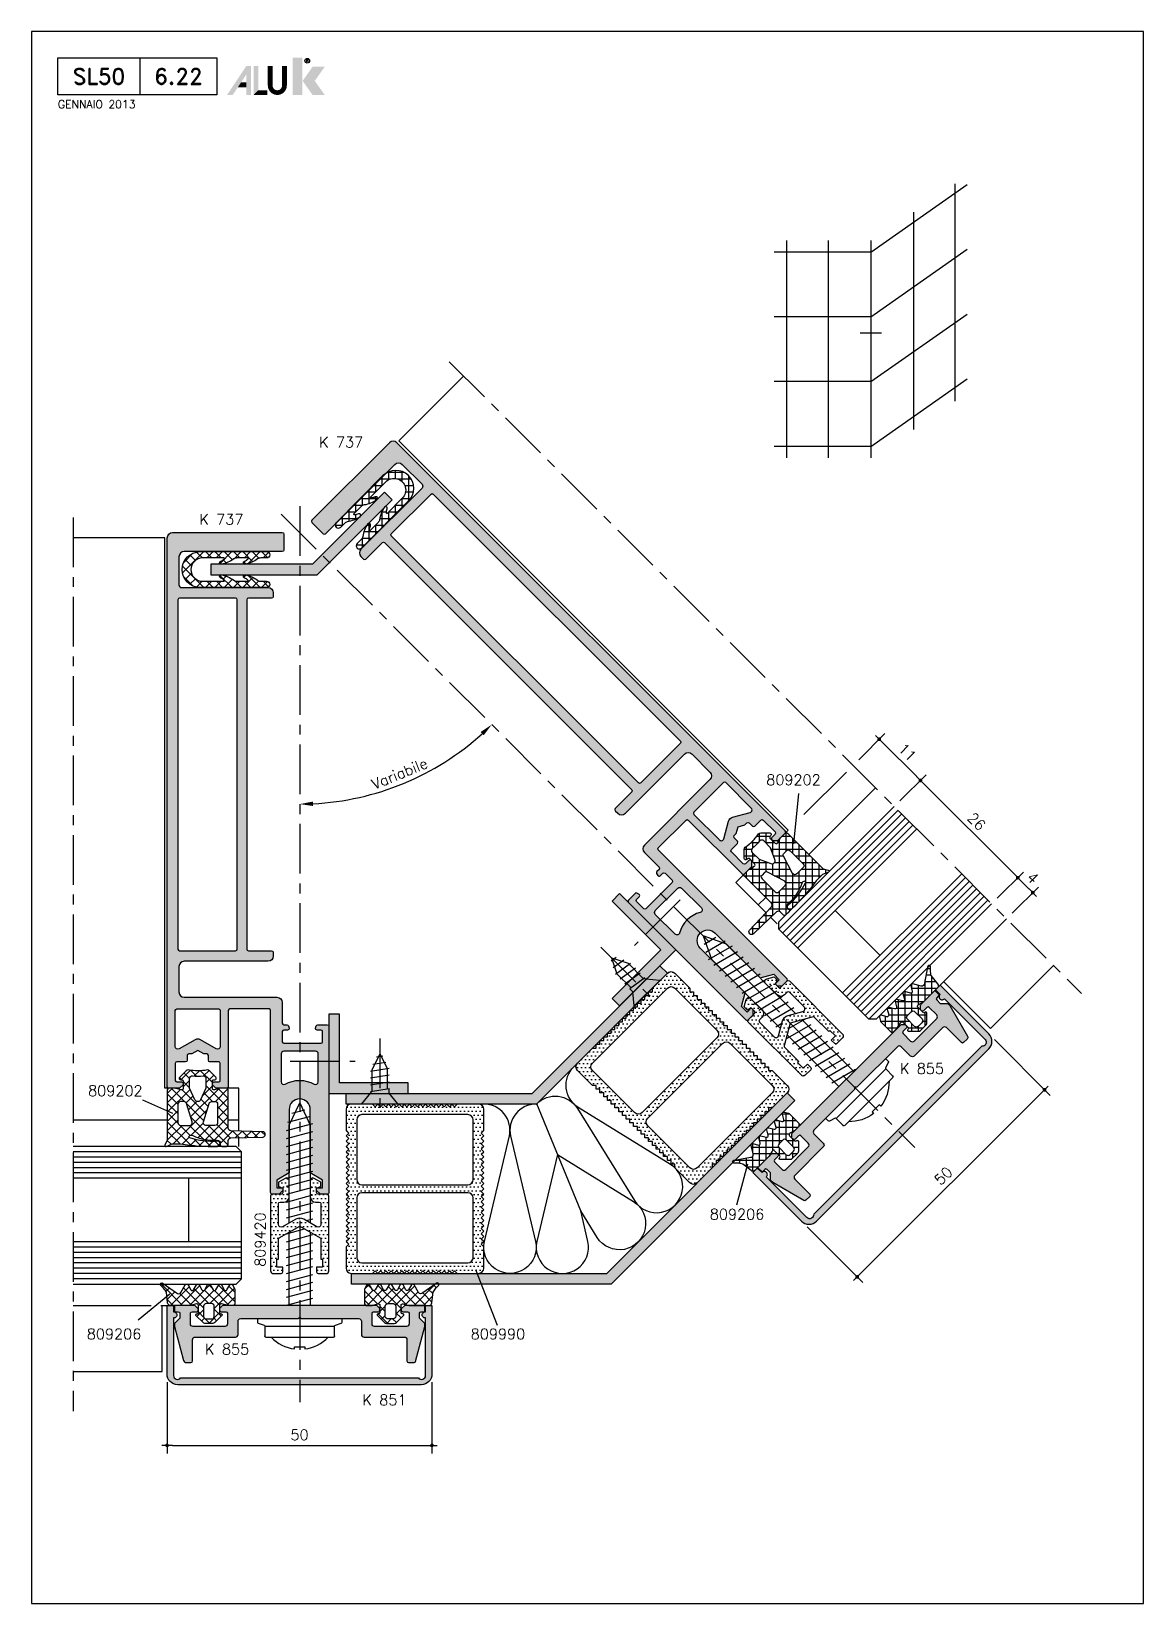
# Model space of a CAD drawing. Extents: x 0 to 4131, y -1600 to 527.
# Drawn here: x 920 to 1130, y -320 to -23 of the extents above; entities that cross this region are included whole.
import ezdxf
from ezdxf.enums import TextEntityAlignment as Align

# ---------------------------------------------------------------- set-up
doc = ezdxf.new("R2010")
doc.units = 0
doc.header["$LTSCALE"] = 7.5
doc.header["$MEASUREMENT"] = 0
doc.linetypes.add('CENTER', pattern=[2, 1.25, -0.25, 0.25, -0.25])
doc.layers.get('0').update_dxf_attribs({"linetype": 'CONTINUOUS'})
doc.layers.get('DEFPOINTS').update_dxf_attribs({"linetype": 'CONTINUOUS'})
for name, color, linetype in [('ASSI', 1, 'CENTER'), ('FILL', 8, 'CONTINUOUS'), ('FINE', 7, 'CONTINUOUS'), ('GOMMA', 3, 'CONTINUOUS'), ('GROSSA', 4, 'CONTINUOUS'), ('MARCHIO', 7, 'CONTINUOUS'), ('QUOTE', 254, 'CONTINUOUS'), ('TRATTEGGI', 140, 'CONTINUOUS'), ('VETRO', 6, 'CONTINUOUS'), ('VITERIA', 40, 'CONTINUOUS')]:
    doc.layers.add(name, color=color, linetype=linetype)
doc.styles.add('RD', font='ROMAND.SHX', dxfattribs={"height": 3})
doc.styles.get("Standard").update_dxf_attribs({"font": 'romans.shx'})
doc.dimstyles.new('SCALA_1-1$0', dxfattribs={"dimtxt": 2, "dimasz": 1, "dimexe": 1.5, "dimexo": 1.5, "dimgap": 1, "dimtad": 3, "dimdsep": 46, "dimtxsty": 'Standard', "dimblk1": 'PUNTO', "dimblk2": 'PUNTO', "dimsah": 1, "dimcen": 0.09, "dimclrt": 2, "dimadec": 0, "dimazin": 0, "dimtfac": 0.7, "dimtmove": 0, "dimatfit": 3, "dimldrblk": 'PUNTO', "dimfxl": 1, "dimtolj": 2, "dimarcsym": 0})
doc.dimstyles.new('SCALA_1-1$2', dxfattribs={"dimtxt": 2, "dimasz": 2.5, "dimexe": 1.5, "dimexo": 1.5, "dimgap": 1, "dimtad": 3, "dimdec": 0, "dimdsep": 46, "dimtxsty": 'Standard', "dimcen": 0, "dimclrt": 2, "dimaunit": 1, "dimadec": 0, "dimazin": 0, "dimtfac": 0.7, "dimtdec": 4, "dimtmove": 0, "dimatfit": 3, "dimfxl": 1, "dimtolj": 2, "dimarcsym": 0})
pattern_1 = [(45, (920, -320), (-0.8838835, 0.8838835), []), (135, (920, -320), (-0.8838835, -0.8838835), [])]
pattern_2 = [(0, (920, -320), (0.375, 0.75), [0, -0.75])]
pattern_3 = [(90, (920, -320), (-1.25, 2e-16), []), (180, (920, -320), (-2e-16, -1.25), [])]

msp = doc.modelspace()

# ---------------------------------------------------------------- texts
at = {"layer": 'QUOTE', "color": 2}
for s, p in [('K 737', (974.329, -101.5987)), ('K 737', (951.7138, -116.1699)), ('809202', (1058.7556, -165.3805)), ('K 855', (1084.0013, -219.9319)), ('809202', (930.6971, -224.1207)), ('809206', (1048.0935, -247.4464)), ('809206', (930.4495, -270.0692)), ('809990', (1002.9483, -270.0692)), ('K 855', (952.8009, -272.9505)), ('K 851', (982.5013, -282.5326))]:
    msp.add_text(s, height=2, dxfattribs=at).set_placement(p)
msp.add_text('809420', height=2, rotation=90, dxfattribs=at).set_placement((964.1829, -256.3784))

# ---------------------------------------------------------------- blocks, each defined once
blk = doc.blocks.new('nms')
at = {"layer": 'MARCHIO'}
blk.add_line((20.5, -12), (20.5, -5), dxfattribs=at)
blk.add_lwpolyline([(35, -12), (5, -12), (5, -5), (35, -5)], close=True, dxfattribs=at)
at = {"layer": 'MARCHIO', "const_width": 0.894}
blk.add_lwpolyline([(47.78, -6.56), (47.78, -10.2, -1), (45.08, -10.2), (45.08, -6.56)], format="xyb", dxfattribs=at)
at = {"layer": 'MARCHIO'}
blk.add_circle((52.08, -5.53), 0.442, dxfattribs=at)
for points in [[(49.3, -4.96), (51.18, -4.96), (49.3, -12), (51.18, -12)], [(36.93, -12), (38, -12), (40.56, -6.56), (40.58, -8.14)], [(40.56, -6.56), (40.58, -8.14), (41.47, -6.56), (41.47, -12)], [(40.58, -12), (41.47, -12), (40.58, -8.14)], [(41.93, -6.56), (42.82, -6.56), (41.93, -12), (42.82, -11.11)], [(53.08, -6.68), (55.38, -6.68), (51.21, -9.34), (53.5, -9.34)], [(39.58, -9.63), (38.99, -10.53), (40.58, -9.63), (40.58, -10.53)], [(42.82, -11.11), (41.93, -12), (44.54, -11.11), (44.54, -12)], [(51.21, -9.34), (53.5, -9.34), (53.08, -12), (55.38, -12)]]:
    blk.add_solid(points, dxfattribs=at)
blk.add_text('R', height=0.444, dxfattribs=at).set_placement((52.08, -5.53), align=Align.MIDDLE)
at = {"layer": 'MARCHIO', "color": 2, "style": 'RD'}
for tag, p in [('SERIE', (12.75, -8.5)), ('PAG', (27.75, -8.5))]:
    blk.add_attdef(tag, text='', height=3, dxfattribs=at).set_placement(p, align=Align.MIDDLE)
at = {"layer": 'MARCHIO', "color": 2}
blk.add_attdef('REVISIONE', (5, -14.5), '', height=1.5, dxfattribs=at)
blk = doc.blocks.new('PUNTO')
blk.add_line((-1, 0), (1, 0))
at = {"const_width": 0.35}
blk.add_lwpolyline([(-0.175, 0, 1), (0.175, 0, 1)], format="xyb", close=True, dxfattribs=at)
blk = doc.blocks.new('*D207')
at = {"layer": 'DEFPOINTS', "color": 0, "transparency": 16777216}
for p in [(945.61, -276.66), (995.63, -276.66), (995.63, -290.12)]:
    blk.add_point(p, dxfattribs=at)
at = {"layer": 'QUOTE', "color": 0, "lineweight": -2, "transparency": 16777216}
for p, q in [((945.61, -278.16), (945.61, -291.62)), ((995.63, -278.16), (995.63, -291.62)), ((946.61, -290.12), (994.63, -290.12))]:
    blk.add_line(p, q, dxfattribs=at)
at = {"layer": 'QUOTE', "color": 0, "lineweight": -2, "transparency": 16777216, "rotation": 180}
blk.add_blockref('PUNTO', (945.61, -290.12), dxfattribs=at)
at = {"layer": 'QUOTE', "color": 0, "lineweight": -2, "transparency": 16777216}
blk.add_blockref('PUNTO', (995.63, -290.12), dxfattribs=at)
at = {"layer": 'QUOTE', "color": 2, "transparency": 16777216, "insert": (970.62, -288.12), "char_height": 2, "attachment_point": 5}
blk.add_mtext('\\A2;50', dxfattribs=at)
blk = doc.blocks.new('*D208')
at = {"layer": 'DEFPOINTS', "color": 0, "transparency": 16777216}
for p in [(1100.79, -212.41), (1111.31, -222.94), (1065.4, -247.76)]:
    blk.add_point(p, dxfattribs=at)
at = {"layer": 'QUOTE', "color": 0, "lineweight": -2, "transparency": 16777216}
for p, q in [((1101.85, -213.47), (1112.37, -224)), ((1076.64, -257.59), (1110.6, -223.65)), ((1066.47, -248.82), (1076.99, -259.35))]:
    blk.add_line(p, q, dxfattribs=at)
for p, rotation in [((1111.31, -222.94), 44.97528397051041), ((1075.93, -258.29), 224.9752839705104)]:
    blk.add_blockref('PUNTO', p, dxfattribs=dict(at, rotation=rotation))
at = {"layer": 'QUOTE', "color": 2, "transparency": 16777216, "insert": (1092.21, -239.2), "char_height": 2, "attachment_point": 5, "rotation": 44.9753}
blk.add_mtext('\\A2;50', dxfattribs=at)
blk = doc.blocks.new('*D209')
at = {"layer": 'DEFPOINTS', "color": 0, "transparency": 16777216}
for p in [(970.66, -112.71), (967.14, -114.17), (983.93, -167.22), (1086.8, -233.84), (970.66, -281.95)]:
    blk.add_point(p, dxfattribs=at)
at = {"layer": 'QUOTE', "color": 0, "lineweight": -2, "transparency": 16777216}
blk.add_arc((970.66, -117.69), 51.27, 272.7939, 312.2061, dxfattribs=at)
at = {"layer": 'QUOTE', "color": 0, "transparency": 16777216}
for points in [[(1004.81, -155.37), (1005.39, -155.97), (1006.91, -153.95)], [(973.17, -169.32), (973.15, -168.49), (970.66, -168.97)]]:
    blk.add_solid(points, dxfattribs=at)
at = {"layer": 'QUOTE', "color": 2, "transparency": 16777216, "insert": (989.51, -163.22), "char_height": 2, "attachment_point": 5, "rotation": 22.5}
blk.add_mtext('\\A2;Variabile', dxfattribs=at)
blk = doc.blocks.new('*D210')
at = {"layer": 'DEFPOINTS', "color": 0, "transparency": 16777216}
for p in [(1087.86, -164.49), (1082.93, -169.42), (1101.31, -187.81)]:
    blk.add_point(p, dxfattribs=at)
at = {"layer": 'QUOTE', "color": 0, "lineweight": -2, "transparency": 16777216}
for p, q in [((1083.99, -168.36), (1088.93, -163.43)), ((1105.54, -182.16), (1088.57, -165.19)), ((1102.37, -186.75), (1107.31, -181.81))]:
    blk.add_line(p, q, dxfattribs=at)
for p, rotation in [((1087.86, -164.49), 134.9999999999999), ((1106.25, -182.87), 314.9999999999999)]:
    blk.add_blockref('PUNTO', p, dxfattribs=dict(at, rotation=rotation))
at = {"layer": 'QUOTE', "color": 2, "transparency": 16777216, "insert": (1098.47, -172.26), "char_height": 2, "attachment_point": 5, "rotation": 315}
blk.add_mtext('\\A2;26', dxfattribs=at)
blk = doc.blocks.new('*D211')
at = {"layer": 'DEFPOINTS', "color": 0, "transparency": 16777216}
for p in [(1080.09, -156.71), (1075.15, -161.64), (1082.93, -169.42)]:
    blk.add_point(p, dxfattribs=at)
at = {"layer": 'QUOTE', "color": 0, "lineweight": -2, "transparency": 16777216}
for p, q in [((1076.21, -160.58), (1081.15, -155.65)), ((1087.16, -163.78), (1080.79, -157.41)), ((1083.99, -168.36), (1088.93, -163.43))]:
    blk.add_line(p, q, dxfattribs=at)
for p, rotation in [((1080.09, -156.71), 134.9999999999999), ((1087.86, -164.49), 314.9999999999999)]:
    blk.add_blockref('PUNTO', p, dxfattribs=dict(at, rotation=rotation))
at = {"layer": 'QUOTE', "color": 2, "transparency": 16777216, "insert": (1085.39, -159.18), "char_height": 2, "attachment_point": 5, "rotation": 315}
blk.add_mtext('\\A2;11', dxfattribs=at)
blk = doc.blocks.new('*D212')
at = {"layer": 'DEFPOINTS', "color": 0, "transparency": 16777216}
for p in [(1106.25, -182.87), (1101.31, -187.81), (1104.14, -190.64)]:
    blk.add_point(p, dxfattribs=at)
at = {"layer": 'QUOTE', "color": 0, "lineweight": -2, "transparency": 16777216}
for p, q in [((1102.37, -186.75), (1107.31, -181.81)), ((1108.37, -185), (1106.96, -183.58)), ((1105.21, -189.58), (1110.14, -184.64))]:
    blk.add_line(p, q, dxfattribs=at)
for p, rotation in [((1106.25, -182.87), 135.0000000000003), ((1109.08, -185.7), 315.0000000000003)]:
    blk.add_blockref('PUNTO', p, dxfattribs=dict(at, rotation=rotation))
at = {"layer": 'QUOTE', "color": 2, "transparency": 16777216, "insert": (1109.08, -182.87), "char_height": 2, "attachment_point": 5, "rotation": 315}
blk.add_mtext('\\A2;4', dxfattribs=at)

# ---------------------------------------------------------------- dimensions: what is measured, and where the dimension line sits
at = {"layer": 'QUOTE'}
dim = msp.add_angular_dim_2l(base=(983.9268, -167.2191), line1=((967.1354, -114.1724), (1086.8047, -233.8416)), line2=((970.6564, -112.7139), (970.6564, -281.9518)), text='Variabile', dimstyle='SCALA_1-1$2', dxfattribs=at)
dim.commit()
dim.dimension.update_dxf_attribs({"geometry": '*D209', "text_midpoint": (989.5123, -163.2155)})
for p1, p2, picture, middle in [((1082.9283, -169.4223), (1075.1502, -161.6441), '*D211', (1085.3899, -159.1825)), ((1101.3131, -187.8071), (1082.9283, -169.4223), '*D210', (1098.4714, -172.264)), ((1104.1449, -190.6389), (1101.3131, -187.8071), '*D212', (1109.0797, -182.8723))]:
    dim = msp.add_aligned_dim(p1=p1, p2=p2, distance=-6.9812, dimstyle='SCALA_1-1$0', dxfattribs=at)
    dim.commit()
    dim.dimension.update_dxf_attribs({"geometry": picture, "text_midpoint": middle})
dim = msp.add_aligned_dim(p1=(1065.4049, -247.759), p2=(1100.7872, -212.4072), distance=-14.8902, dimstyle='SCALA_1-1$0', override={"dimdec": 0}, dxfattribs=at)
dim.commit()
dim.dimension.update_dxf_attribs({"geometry": '*D208', "text_midpoint": (1092.2069, -239.2018)})
dim = msp.add_linear_dim(base=(995.6295, -290.122), p1=(945.6128, -276.6624), p2=(995.6295, -276.6609), dimstyle='SCALA_1-1$0', override={"dimdec": 0}, dxfattribs=at)
dim.commit()
dim.dimension.update_dxf_attribs({"geometry": '*D207', "text_midpoint": (970.6211, -288.122)})

# ---------------------------------------------------------------- hatches: boundary and pattern name
at = {"layer": 'FILL'}
h = msp.add_hatch(color=253, dxfattribs=at)
h.paths.add_polyline_path([(1062.3442, -174.0258, -0.41421356), (1062.3442, -174.4501), (1061.0179, -175.7764, -0.19891237), (1060.8057, -175.8643), (1060.0643, -175.8643, -0.23202478), (1059.8271, -175.7479, -0.45178835), (1059.7986, -175.2986), (1060.435, -174.6622, 0.41421356), (1060.435, -174.2379), (1058.1723, -171.9752, 0.41421356), (1057.748, -171.9752), (1056.5813, -173.1419, -0.41421356), (1056.157, -173.1419), (1055.5206, -172.5055, 0.41421356), (1055.0964, -172.5055), (1054.6961, -172.9058), (1053.4313, -173.2447), (1053.0924, -174.5094), (1052.6922, -174.9097, 0.41421356), (1052.6922, -175.3339), (1053.3286, -175.9703, -0.41421356), (1053.3286, -176.3946), (1052.1619, -177.5613, 0.41421356), (1052.1619, -177.9856), (1054.4246, -180.2483, 0.41421356), (1054.8489, -180.2483), (1055.4853, -179.6119, -0.45178835), (1055.9346, -179.6404, -0.23202478), (1056.0509, -179.8776), (1056.0509, -180.619, -0.19891237), (1055.9631, -180.8312), (1054.6367, -182.1575, -0.41421356), (1054.2125, -182.1575), (1044.0301, -171.9752, 0.41421356), (1043.6059, -171.9752), (1038.3733, -177.2078, 0.41421356), (1038.3733, -177.632), (1062.6978, -201.9565, -0.41421356), (1062.6978, -202.3808), (1061.7785, -203.3), (1060.7886, -203.3), (1060.435, -202.9465), (1061.2128, -202.1686), (1060.1719, -201.1277), (1057.6066, -201.8151), (1049.1213, -193.3298, 1), (1046.2929, -196.1582), (1054.7782, -204.6435), (1054.0908, -207.2088), (1055.1317, -208.2498), (1055.9095, -207.4719), (1056.2631, -207.8255), (1056.2631, -208.8154), (1055.3438, -209.7347, -0.41421356), (1054.9196, -209.7347), (1039.9289, -194.744), (1032.7164, -187.5315, -0.41421356), (1032.7164, -187.1073), (1033.9841, -185.8396, -0.33945426), (1034.3463, -185.7919), (1034.7049, -185.9989, -0.49314543), (1034.767, -186.4709), (1034.2721, -186.9659, 0.41421356), (1034.2721, -187.3901), (1035.6156, -188.7336, 0.41421356), (1036.0398, -188.7336), (1040.9896, -183.7839, 0.41421356), (1040.9896, -183.3596), (1039.6461, -182.0161, 0.41421356), (1039.2218, -182.0161), (1038.7268, -182.5111, -0.49314543), (1038.2549, -182.4489), (1038.0478, -182.0903, -0.33945426), (1038.0955, -181.7282), (1038.5147, -181.309, 0.41421356), (1038.5147, -180.8847), (1035.757, -178.127, -0.41421356), (1035.757, -176.7128), (1048.1314, -164.3384, 0.41421356), (1048.1314, -162.9242), (1044.7372, -159.5301, 0.41421356), (1043.323, -159.5301), (1032.1485, -170.7046, -0.41421356), (1030.7343, -170.7046), (1030.2393, -170.2096, -0.41421356), (1030.2393, -169.7854), (1033.3528, -166.6719, 0.41421356), (1033.3528, -166.2476), (986.6838, -119.5786, 0.41421356), (986.2595, -119.5786), (983.146, -122.6921, -0.41421356), (982.7218, -122.6921), (982.2268, -122.1971, -0.41421356), (982.2268, -120.7829), (993.7548, -109.2548, 0.41421356), (993.7548, -108.5477), (990.0072, -104.8, 0.41421356), (988.593, -104.8), (975.5115, -117.8815, -0.41421356), (975.0872, -117.8815), (972.9659, -115.7602, -0.41421356), (972.9659, -115.3359), (987.603, -100.6988, -0.41421356), (989.0172, -100.6988)])
h.paths.add_polyline_path([(1035.0499, -164.9748), (1042.5452, -157.4795, 0.41421356), (1042.5452, -157.0552), (995.8762, -110.3862, 0.41421356), (995.4519, -110.3862), (987.9566, -117.8815, 0.41421356), (987.9566, -118.3058), (1034.6256, -164.9748, 0.41421356)], flags=16)
h.paths.add_polyline_path([(1045.0908, -170.4903, 0.41421356), (1045.0908, -170.9145), (1049.9158, -175.7395, 0.57735027), (1050.7523, -175.5154), (1051.6489, -172.1693, -0.26794919), (1052.356, -171.4622), (1055.7021, -170.5657, 0.57735027), (1055.9262, -169.7291), (1051.1012, -164.9041, 0.41421356), (1050.6769, -164.9041)], flags=16)
h.paths.add_polyline_path([(1042.0502, -184.8445), (1037.8076, -189.0872, 0.41421356), (1037.8076, -189.7943), (1041.558, -193.5447, 0.57735027), (1042.3945, -193.3205, -0.26794919), (1046.2836, -189.4314, 0.57735027), (1046.5077, -188.5949), (1042.7573, -184.8445, 0.41421356)], flags=16)
h = msp.add_hatch(dxfattribs=at)
h.set_pattern_fill('ANSI37', color=137, scale=10, angle=45, style=0)
h.set_pattern_definition(pattern_3)
h.paths.add_polyline_path([(977.5475, -115.8061), (986.383, -106.9188, -1), (991.1913, -111.6991), (982.3558, -120.5864, -1), (981.5118, -119.7473), (982.2804, -118.9743, 0.15700734), (982.5585, -118.4281, -0.107997), (983.4878, -116.0651, -0.94906014), (984.0005, -116.3752, 0.10524291), (983.8409, -117.1632, 0.66565862), (984.0118, -117.2327), (985.453, -115.783, 0.15700734), (985.7312, -115.2368, -0.107997), (986.6605, -112.8738, -0.94906014), (987.1731, -113.1839, 0.10524291), (987.0136, -113.9719, 0.66565862), (987.1845, -114.0414), (990.0249, -111.1843, 1), (986.9046, -108.0821), (984.0641, -110.9392, 0.66565862), (984.1346, -111.1097, 0.10524291), (984.9216, -110.9456, -0.94906014), (985.2348, -111.4564, -0.107997), (982.8772, -112.3995, 0.15700734), (982.3327, -112.6808), (980.8914, -114.1305, 0.66565862), (980.962, -114.301, 0.10524291), (981.749, -114.1368, -0.94906014), (982.0621, -114.6477, -0.107997), (979.7045, -115.5908, 0.15700734), (979.16, -115.8721), (978.3914, -116.6452, -1)])
for points in [[(988.091, -111.469), (986.6748, -110.0569), (973.102, -123.6694), (953.8791, -123.6694), (953.8791, -125.6694), (973.9321, -125.6694)], [(1041.6761, -196.4912), (1031.0695, -185.8846), (1029.6553, -187.2989), (1038.8477, -196.4912), (1029.6553, -205.6836), (1031.0695, -207.0978)], [(1040.0816, -200.9142), (1038.6674, -199.4999), (1031.0695, -207.0978), (1014.537, -223.6304), (979.4114, -223.6304), (979.4114, -225.6304), (1015.3654, -225.6304)], [(1100.7723, -215.2207, 0.41408722), (1100.7729, -212.3928), (1091.5859, -203.1979), (1090.738, -204.0459), (1091.5662, -204.9375, 1.07550671), (1092.4175, -205.7299), (1100.0946, -213.4235, -0.72075922), (1099.4582, -214.6963), (1067.7091, -246.4454, -0.72075922), (1066.4363, -247.0818), (1058.7474, -239.4001, 1.07550671), (1057.9556, -238.5481), (1057.0646, -237.7192), (1056.2166, -238.5672), (1065.4049, -247.759, 0.41428118), (1068.2336, -247.7593)], [(1075.4291, -222.8903), (1075.4291, -222.466), (1075.8534, -222.466), (1083.5255, -214.7939, -0.41421356), (1084.2326, -214.7939), (1086.0003, -216.5617, 0.41421356), (1086.7074, -216.5617), (1092.0727, -211.1964, -0.41421356), (1092.7798, -211.1964), (1095.6082, -214.0248, 0.41421356), (1096.0325, -214.0248), (1096.6649, -213.3925, 0.33945426), (1096.7443, -212.7889), (1093.4162, -207.0245), (1093.0237, -206.632), (1091.6095, -206.632), (1090.9413, -205.9638, -0.41421356), (1090.9413, -205.5396), (1091.3302, -205.1507, 0.41421356), (1091.3302, -204.9385), (1090.6939, -204.3021, 0.41421356), (1090.4817, -204.3021), (1087.9886, -206.7952, 0.19891237), (1087.9008, -207.0073), (1087.9008, -207.7487, 0.23202478), (1088.0171, -207.986, 0.45178835), (1088.4665, -208.0144), (1089.1029, -207.378, -0.41421356), (1089.5271, -207.378), (1090.9413, -208.7923, -0.41421356), (1090.9413, -209.4994), (1086.7074, -213.7333, -0.41421356), (1086.0003, -213.7333), (1084.5861, -212.319, -0.41421356), (1084.5861, -211.8948), (1085.2225, -211.2584, 0.41421356), (1085.2225, -210.8341), (1085.0983, -210.7099, 0.19891237), (1084.8861, -210.622), (1084.2861, -210.622, 0.19891237), (1084.074, -210.7099), (1063.6729, -231.1109, 0.19891237), (1063.5851, -231.3231), (1063.5851, -231.9231, 0.19891237), (1063.6729, -232.1352), (1063.7972, -232.2595, 0.41421356), (1064.2214, -232.2595), (1064.8578, -231.6231, -0.41421356), (1065.2821, -231.6231), (1066.6963, -233.0373, -0.41421356), (1066.6963, -233.7444), (1062.4537, -237.987, -0.41421356), (1061.7466, -237.987), (1060.3324, -236.5728, -0.41421356), (1060.3324, -236.1485), (1060.9688, -235.5121, 0.45178835), (1060.9403, -235.0628, 0.23202478), (1060.7031, -234.9465), (1059.9616, -234.9465, 0.19891237), (1059.7495, -235.0343), (1057.2564, -237.5274, 0.41421356), (1057.2564, -237.7395), (1057.8928, -238.3759, 0.41421356), (1058.105, -238.3759), (1058.4939, -237.987, -0.41421356), (1058.9181, -237.987), (1059.5863, -238.6551), (1059.5863, -240.0694), (1059.9788, -240.4619), (1065.8762, -243.8667, 0.33945426), (1066.2383, -243.8191), (1066.9792, -243.0782, 0.41421356), (1066.9792, -242.6539), (1064.1507, -239.8255, -0.41421356), (1064.1507, -239.1184), (1069.5247, -233.7444, 0.41421356), (1069.5247, -233.0373), (1067.757, -231.2695, -0.41421356), (1067.757, -230.5624)], [(991.1564, -221.6304), (978.1564, -221.6304), (978.1564, -208.6304), (976.1564, -208.6304), (976.1564, -223.6304), (991.1564, -223.6304)], [(1064.1233, -224.9558), (1062.7087, -223.5419), (1028.6202, -257.6304), (980.4114, -257.6304), (980.4114, -259.6304), (1029.4487, -259.6304)], [(995.6295, -276.6609), (995.6269, -263.6643), (994.4277, -263.6643), (994.3838, -264.8804, 1.07550671), (994.4264, -266.0427), (994.4212, -276.9114, -0.72075922), (993.0712, -277.3614), (948.1712, -277.3614, -0.72075922), (946.8212, -276.9114), (946.8095, -266.0427, 1.07550671), (946.8513, -264.8804), (946.8064, -263.6643), (945.6072, -263.6643), (945.6128, -276.6624, 0.41406438), (947.6128, -278.6614), (993.6295, -278.6614, 0.41428118)], [(984.3064, -265.1643, -0.41421356), (984.6064, -264.8643), (985.5064, -264.8643, 0.41421356), (985.8064, -264.5643), (985.8064, -264.3886, 0.19891237), (985.7185, -264.1764), (985.2943, -263.7522, 0.19891237), (985.0822, -263.6643), (956.2307, -263.6643, 0.19891237), (956.0185, -263.7522), (955.5943, -264.1764, 0.19891237), (955.5064, -264.3886), (955.5064, -264.5643, 0.41421356), (955.8064, -264.8643), (956.7064, -264.8643, -0.41421356), (957.0064, -265.1643), (957.0064, -267.1643, -0.41421356), (956.5064, -267.6643), (950.5188, -267.6643, -0.41421356), (950.0188, -267.1643), (950.0188, -265.1643, -0.41421356), (950.3188, -264.8643), (951.2188, -264.8643, 0.45178835), (951.5164, -264.5264, 0.23202478), (951.4309, -264.2764), (950.9067, -263.7522, 0.19891237), (950.6945, -263.6643), (947.1688, -263.6643, 0.41421356), (947.0188, -263.8143), (947.0188, -264.7143, 0.41421356), (947.1688, -264.8643), (947.7188, -264.8643, -0.41421356), (948.0188, -265.1643), (948.0188, -266.1092), (947.0188, -267.1092), (947.0188, -267.6643), (948.7415, -274.0937, 0.33945426), (949.2245, -274.4643), (950.1188, -274.4643, 0.41421356), (950.4188, -274.1643), (950.4188, -270.1643, -0.41421356), (950.9188, -269.6643), (958.5064, -269.6643, 0.41421356), (959.0064, -269.1643), (959.0064, -266.6643, -0.41421356), (959.5064, -266.1643), (970.3564, -266.1643), (970.6564, -265.8643), (970.9564, -266.1643), (981.8064, -266.1643, -0.41421356), (982.3064, -266.6643), (982.3064, -269.1643, 0.41421356), (982.8064, -269.6643), (990.4064, -269.6643, -0.41421356), (990.9064, -270.1643), (990.9064, -274.1643, 0.41421356), (991.2064, -274.4643), (992.2542, -274.4643, 0.33945426), (992.5439, -274.2419), (994.3064, -267.6643), (994.3064, -267.1092), (993.3064, -266.1092), (993.3064, -265.1643, -0.41421356), (993.6064, -264.8643), (994.1564, -264.8643, 0.41421356), (994.3064, -264.7143), (994.3064, -263.8143, 0.41421356), (994.1564, -263.6643), (990.6307, -263.6643, 0.19891237), (990.4185, -263.7522), (989.8943, -264.2764, 0.23202478), (989.8088, -264.5264, 0.45178835), (990.1064, -264.8643), (991.0064, -264.8643, -0.41421356), (991.3064, -265.1643), (991.3064, -267.1643, -0.41421356), (990.8064, -267.6643), (984.8064, -267.6643, -0.41421356), (984.3064, -267.1643)]]:
    msp.add_hatch(color=253, dxfattribs=at).paths.add_polyline_path(points)
h = msp.add_hatch(color=253, dxfattribs=at)
h.paths.add_polyline_path([(945.6564, -222.3595, 0.41421356), (945.9564, -222.6595), (947.8322, -222.6595, 0.19891237), (948.0443, -222.5716), (948.5685, -222.0473, 0.23202478), (948.654, -221.7973, 0.45178835), (948.3564, -221.4595), (947.4564, -221.4595, -0.41421356), (947.1564, -221.1595), (947.1564, -217.9595, -0.41421356), (947.4564, -217.6595), (949.1064, -217.6595, 0.41421356), (949.4064, -217.3595), (949.4064, -216.4595, -0.41421356), (949.7064, -216.1595), (950.2724, -216.1595), (951.4064, -215.5048), (952.5404, -216.1595), (953.1064, -216.1595, -0.41421356), (953.4064, -216.4595), (953.4064, -217.3595, 0.41421356), (953.7064, -217.6595), (955.3564, -217.6595, -0.41421356), (955.6564, -217.9595), (955.6564, -221.1595, -0.41421356), (955.3564, -221.4595), (954.4564, -221.4595, 0.45178835), (954.1588, -221.7973, 0.23202478), (954.2443, -222.0473), (954.7685, -222.5716, 0.19891237), (954.9807, -222.6595), (956.8564, -222.6595, 0.41421356), (957.1564, -222.3595), (957.1564, -207.9595, -0.41421356), (957.4564, -207.6595), (964.8564, -207.6595, -0.41421356), (965.1564, -207.9595), (965.1564, -242.3595, 0.41421356), (965.4564, -242.6595), (966.7564, -242.6595), (967.4564, -241.9595), (967.4564, -241.4595), (966.3564, -241.4595), (966.3564, -239.9874), (968.6564, -238.6595), (968.6564, -226.6595, -1), (972.6564, -226.6595), (972.6564, -238.6595), (974.9564, -239.9874), (974.9564, -241.4595), (973.8564, -241.4595), (973.8564, -241.9595), (974.5564, -242.6595), (975.8564, -242.6595, 0.41421356), (976.1564, -242.3595), (976.1564, -221.1595), (976.1564, -210.9595, 0.41421356), (975.8564, -210.6595), (974.0636, -210.6595, 0.33945426), (973.7738, -210.8818), (973.6666, -211.2818, 0.49314543), (973.9564, -211.6595), (974.6564, -211.6595, -0.41421356), (974.9564, -211.9595), (974.9564, -213.8595, -0.41421356), (974.6564, -214.1595), (967.6564, -214.1595, -0.41421356), (967.3564, -213.8595), (967.3564, -211.9595, -0.41421356), (967.6564, -211.6595), (968.3564, -211.6595, 0.49314543), (968.6462, -211.2818), (968.539, -210.8818, 0.33945426), (968.2492, -210.6595), (967.6564, -210.6595, -0.41421356), (967.3564, -210.3595), (967.3564, -206.4595, 0.41421356), (966.3564, -205.4595), (948.8564, -205.4595, -0.41421356), (947.8564, -204.4595), (947.8564, -199.6595, -0.41421356), (948.8564, -198.6595), (964.6596, -198.6595, 0.41421356), (965.6596, -197.6595), (965.6596, -196.9595, 0.41421356), (965.3596, -196.6595), (960.9564, -196.6595, -0.41421356), (960.6564, -196.3595), (960.6564, -130.3595, -0.41421356), (960.9564, -130.0595), (965.3596, -130.0595, 0.41421356), (965.6596, -129.7595), (965.6596, -129.0595, 0.41421356), (964.6596, -128.0595), (948.3564, -128.0595, -0.41421356), (947.8564, -127.5595), (947.8564, -122.2595, -0.41421356), (948.8564, -121.2595), (967.3564, -121.2595, 0.41421356), (967.6564, -120.9595), (967.6564, -117.9595, 0.41421356), (967.3564, -117.6595), (946.6564, -117.6595, 0.41421356), (945.6564, -118.6595)])
h.paths.add_polyline_path([(958.5564, -196.6595), (947.9564, -196.6595, -0.41421356), (947.6564, -196.3595), (947.6564, -130.3595, -0.41421356), (947.9564, -130.0595), (958.5564, -130.0595, -0.41421356), (958.8564, -130.3595), (958.8564, -196.3595, -0.41421356)], flags=16)
h.paths.add_polyline_path([(955.3564, -207.6595, -0.41421356), (955.6564, -207.9595), (955.6564, -214.7831, -0.57735027), (954.9064, -215.2161), (951.9064, -213.484, 0.26794919), (950.9064, -213.484), (947.9064, -215.2161, -0.57735027), (947.1564, -214.7831), (947.1564, -207.9595, -0.41421356), (947.4564, -207.6595)], flags=16)
h.paths.add_polyline_path([(967.6564, -215.6595), (973.6564, -215.6595, -0.41421356), (974.1564, -216.1595), (974.1564, -221.4633, -0.57735027), (973.4064, -221.8963, 0.26794919), (967.9064, -221.8963, -0.57735027), (967.1564, -221.4633), (967.1564, -216.1595, -0.41421356)], flags=16)
h = msp.add_hatch(dxfattribs=at)
h.set_pattern_fill('ANSI37', color=137, scale=10, style=0)
h.set_pattern_definition(pattern_1)
h.paths.add_polyline_path([(964.3884, -121.2793), (951.8564, -121.2793, 1), (951.8564, -128.0595), (964.3884, -128.0595, 1), (964.3884, -126.8694), (963.2983, -126.8694, -0.15700734), (962.7149, -126.6816, 0.107997), (960.3839, -125.6746, 0.94906014), (960.2424, -126.2568, -0.10524291), (960.9137, -126.6992, -0.66565862), (960.8425, -126.8694), (958.7983, -126.8694, -0.15700734), (958.2149, -126.6816, 0.107997), (955.8839, -125.6746, 0.94906014), (955.7424, -126.2568, -0.10524291), (956.4137, -126.6992, -0.66565862), (956.3425, -126.8694), (952.3137, -126.8694, -1), (952.3137, -122.4694), (956.3425, -122.4694, -0.66565862), (956.4137, -122.6396, -0.10524291), (955.7424, -123.082, 0.94906014), (955.8839, -123.6642, 0.107997), (958.2149, -122.6572, -0.15700734), (958.7983, -122.4694), (960.8425, -122.4694, -0.66565862), (960.9137, -122.6396, -0.10524291), (960.2424, -123.082, 0.94906014), (960.3839, -123.6642, 0.107997), (962.7149, -122.6572, -0.15700734), (963.2983, -122.4694), (964.3884, -122.4694, 1)])
h = msp.add_hatch(dxfattribs=at)
h.set_pattern_fill('ANSI37', color=137, scale=10, angle=45, style=0)
h.set_pattern_definition(pattern_3)
h.paths.add_polyline_path([(1062.8387, -187.8148, 0.41421356), (1062.8387, -188.6634), (1063.0509, -188.8755, -0.41421356), (1063.0509, -189.2998), (1062.4145, -189.9362, -0.41421356), (1061.9902, -189.9362), (1061.4138, -189.3598, 0.4052433), (1060.7177, -189.3491), (1056.3223, -193.4824, -0.96973923), (1055.6155, -192.7756), (1059.7488, -188.3802, 0.4052433), (1059.7381, -187.6841), (1054.6363, -182.5822, -0.41421356), (1054.6363, -182.158), (1055.5137, -181.2805), (1056.4833, -180.7207, 0.49314543), (1056.5455, -180.2488), (1055.5714, -179.2747, 0.38887873), (1055.3014, -179.2629), (1055.0747, -179.4531, -0.63707026), (1054.5819, -179.2233), (1054.5819, -177.5145, -0.24541991), (1054.7962, -177.1041, 0.08886044), (1057.2899, -174.6105, -0.24541991), (1057.7003, -174.3961), (1059.409, -174.3961, -0.63707026), (1059.6388, -174.889), (1059.4487, -175.1156, 0.38887873), (1059.4605, -175.3856), (1060.4346, -176.3597, 0.49314543), (1060.9065, -176.2976), (1061.4466, -175.3622, -0.06554346), (1061.4942, -175.3), (1062.3437, -174.4505, -0.41421356), (1062.768, -174.4505), (1069.5297, -181.2122), (1070.4583, -181.4703, -0.71951495), (1070.4781, -181.8491), (1069.3492, -182.2943), (1068.2074, -183.4361, -0.04380891), (1063.6441, -188.7133, -1.01146877), (1062.9186, -188.0252, 0.09779405), (1066.1842, -183.8427, 0.52267034), (1066.029, -183.5533, 0.38653613), (1065.4825, -183.9452, -0.12867763)])
h.paths.add_polyline_path([(1062.2365, -183.5411), (1058.996, -181.8319, 0.32883045), (1058.4092, -181.9206), (1057.9597, -182.3701, 0.41421356), (1057.9597, -183.0772), (1060.4346, -185.5521, 0.41421356), (1061.1417, -185.5521), (1062.3568, -184.3369, 0.5050829)], flags=16)
h.paths.add_polyline_path([(1064.5227, -182.1711), (1065.7379, -180.9559, 0.41421356), (1065.7379, -180.2488), (1063.263, -177.7739, 0.41421356), (1062.5559, -177.7739), (1062.1063, -178.2234, 0.32883045), (1062.0176, -178.8103), (1063.7269, -182.0508, 0.5050829)], flags=16)
h.paths.add_polyline_path([(1060.4003, -179.4456), (1059.586, -177.2082), (1058.2769, -175.8991, 0.44100912), (1057.5392, -175.9325, -0.04533687), (1056.1183, -177.3535, 0.44100912), (1056.0848, -178.0911), (1057.394, -179.4003), (1059.6313, -180.2146, 0.63707026)], flags=16)
h = msp.add_hatch(dxfattribs=at)
h.set_pattern_fill('DOTS', color=2, scale=12, style=0)
h.set_pattern_definition(pattern_2)
h.paths.add_polyline_path([(1025.9395, -222.1274), (1026.6466, -222.1274), (1026.6466, -222.8345), (1027.3537, -222.8345), (1027.3537, -223.5416), (1028.0608, -223.5416), (1028.0608, -224.2487), (1028.7679, -224.2487), (1028.7679, -224.9558), (1029.475, -224.9558), (1029.475, -225.6629), (1030.1822, -225.6629), (1030.1822, -226.37), (1030.8893, -226.37), (1030.8893, -227.0771), (1031.5964, -227.0771), (1031.5964, -227.7842), (1032.3035, -227.7842), (1032.3035, -228.4913), (1033.0106, -228.4913), (1033.0106, -229.1984), (1033.7177, -229.1984), (1033.7177, -229.9055), (1034.4248, -229.9055), (1034.4248, -230.6126), (1035.1319, -230.6126), (1035.1319, -231.3198), (1035.839, -231.3198), (1035.839, -232.0269), (1036.5461, -232.0269), (1036.5461, -232.734), (1037.2532, -232.734), (1037.2532, -233.4411), (1037.9603, -233.4411), (1037.9603, -234.1482), (1038.6674, -234.1482), (1038.6674, -234.8553), (1039.3745, -234.8553), (1039.3745, -235.5624), (1040.0816, -235.5624), (1040.0816, -236.2695), (1040.7888, -236.2695), (1040.7888, -236.9766), (1041.4959, -236.9766), (1041.4959, -237.6837), (1044.3243, -240.5121, 0.41421356), (1045.7385, -240.5121), (1048.5669, -237.6837), (1048.5669, -236.9766), (1049.274, -236.9766), (1049.274, -236.2695), (1049.9811, -236.2695), (1049.9811, -235.5624), (1050.6882, -235.5624), (1050.6882, -234.8553), (1051.3954, -234.8553), (1051.3954, -234.1482), (1052.1025, -234.1482), (1052.1025, -233.4411), (1052.8096, -233.4411), (1052.8096, -232.734), (1053.5167, -232.734), (1053.5167, -232.0269), (1054.2238, -232.0269), (1054.2238, -231.3198), (1054.9309, -231.3198), (1054.9309, -230.6126), (1055.638, -230.6126), (1055.638, -229.9055), (1056.3451, -229.9055), (1056.3451, -229.1984), (1057.0522, -229.1984), (1057.0522, -228.4913), (1057.7593, -228.4913), (1057.7593, -227.7842), (1058.4664, -227.7842), (1058.4664, -227.0771), (1059.1735, -227.0771), (1059.1735, -226.37), (1059.8806, -226.37), (1062.7091, -223.5416, 0.41421356), (1062.7091, -222.1274), (1059.8806, -219.2989), (1059.1735, -219.2989), (1059.1735, -218.5918), (1058.4664, -218.5918), (1058.4664, -217.8847), (1057.7593, -217.8847), (1057.7593, -217.1776), (1057.0522, -217.1776), (1057.0522, -216.4705), (1056.3451, -216.4705), (1056.3451, -215.7634), (1055.638, -215.7634), (1055.638, -215.0563), (1054.9309, -215.0563), (1054.9309, -214.3492), (1054.2238, -214.3492), (1054.2238, -213.6421), (1053.5167, -213.6421), (1053.5167, -212.935), (1052.8096, -212.935), (1052.8096, -212.2279), (1052.1025, -212.2279), (1052.1025, -211.5208), (1051.3954, -211.5208), (1051.3954, -210.8137), (1050.6882, -210.8137), (1050.6882, -210.1065), (1049.9811, -210.1065), (1049.9811, -209.3994), (1049.274, -209.3994), (1049.274, -208.6923), (1048.5669, -208.6923), (1048.5669, -207.9852), (1047.8598, -207.9852), (1047.8598, -207.2781), (1047.1527, -207.2781), (1047.1527, -206.571), (1046.4456, -206.571), (1046.4456, -205.8639), (1045.7385, -205.8639), (1045.7385, -205.1568), (1045.0314, -205.1568), (1045.0314, -204.4497), (1044.3243, -204.4497), (1044.3243, -203.7426), (1041.4959, -200.9142, 0.41421356), (1040.0816, -200.9142), (1037.2532, -203.7426), (1037.2532, -204.4497), (1036.5461, -204.4497), (1036.5461, -205.1568), (1035.839, -205.1568), (1035.839, -205.8639), (1035.1319, -205.8639), (1035.1319, -206.571), (1034.4248, -206.571), (1034.4248, -207.2781), (1033.7177, -207.2781), (1033.7177, -207.9852), (1033.0106, -207.9852), (1033.0106, -208.6923), (1032.3035, -208.6923), (1032.3035, -209.3994), (1031.5964, -209.3994), (1031.5964, -210.1065), (1030.8893, -210.1065), (1030.8893, -210.8137), (1030.1822, -210.8137), (1030.1822, -211.5208), (1029.475, -211.5208), (1029.475, -212.2279), (1028.7679, -212.2279), (1028.7679, -212.935), (1028.0608, -212.935), (1028.0608, -213.6421), (1027.3537, -213.6421), (1027.3537, -214.3492), (1026.6466, -214.3492), (1026.6466, -215.0563), (1025.9395, -215.0563), (1023.1111, -217.8847, 0.41421356), (1023.1111, -219.2989)])
h.paths.add_polyline_path([(1025.9395, -217.8847, 0.41421356), (1025.9395, -219.2989), (1033.8945, -227.2539, 0.41421356), (1035.3087, -227.2539), (1049.4508, -213.1118, 0.41421356), (1049.4508, -211.6975), (1041.4959, -203.7426, 0.41421356), (1040.0816, -203.7426)], flags=17)
h.paths.add_polyline_path([(1036.3693, -228.3145), (1050.5115, -214.1724, -0.41421356), (1051.9257, -214.1724), (1059.8806, -222.1274, -0.41421356), (1059.8806, -223.5416), (1045.7385, -237.6837, -0.41421356), (1044.3243, -237.6837), (1036.3693, -229.7288, -0.41421356)], flags=16)
h = msp.add_hatch(dxfattribs=at)
h.set_pattern_fill('DOTS', color=2, scale=12, style=0)
h.set_pattern_definition(pattern_2)
edge = h.paths.add_edge_path()
edge.add_line((1054.5887, -207.2825), (1054.9623, -205.8883))
edge.add_arc((1055.4452, -206.0177), 0.5, 45, 165, ccw=False)
edge.add_line((1055.7988, -205.6641), (1057.9601, -207.8255))
edge.add_arc((1057.253, -208.5326), 1, -45, 45, ccw=False)
edge.add_line((1057.9601, -209.2397), (1057.4652, -209.7347))
edge.add_arc((1057.6773, -209.9468), 0.3, 135, 225)
edge.add_line((1057.4652, -210.159), (1060.2571, -212.9508))
edge.add_arc((1060.6106, -212.5973), 0.5, 225, 345)
edge.add_line((1061.0936, -212.7267), (1061.8407, -209.9383))
edge.add_arc((1063.2896, -210.3265), 1.5, 105, 165, ccw=False)
edge.add_line((1062.9014, -208.8777), (1065.6898, -208.1305))
edge.add_arc((1065.5604, -207.6475), 0.5, 285, 405)
edge.add_line((1065.9139, -207.294), (1063.122, -204.5021))
edge.add_arc((1062.9099, -204.7142), 0.3, 45, 135)
edge.add_line((1062.6978, -204.5021), (1062.2028, -204.9971))
edge.add_arc((1061.4957, -204.29), 1, 225, 315, ccw=False)
edge.add_line((1060.7886, -204.9971), (1058.6272, -202.8357))
edge.add_arc((1058.9808, -202.4822), 0.5, 105, 225, ccw=False)
edge.add_line((1058.8513, -201.9992), (1060.2455, -201.6256))
edge.add_line((1060.2455, -201.6256), (1060.8491, -202.2292))
edge.add_line((1060.8491, -202.2292), (1060.435, -202.9465))
edge.add_line((1060.435, -202.9465), (1061.0714, -203.5829))
edge.add_arc((1061.2835, -203.3707), 0.3, 225, 315)
edge.add_line((1061.4957, -203.5829), (1062.6978, -202.3808))
edge.add_arc((1062.9099, -202.5929), 0.3, 45, 135, ccw=False)
edge.add_line((1063.122, -202.3808), (1073.1629, -212.4217))
edge.add_arc((1072.8094, -212.7752), 0.5, -45, 45, ccw=False)
edge.add_line((1073.1629, -213.1288), (1072.1023, -214.1895))
edge.add_arc((1071.8901, -213.9773), 0.3, 225, 315, ccw=False)
edge.add_line((1071.678, -214.1895), (1071.0416, -213.5531))
edge.add_line((1071.0416, -213.5531), (1071.8194, -212.7752))
edge.add_line((1071.8194, -212.7752), (1070.7588, -211.7146))
edge.add_line((1070.7588, -211.7146), (1070.5466, -211.9267))
edge.add_line((1070.5466, -211.9267), (1067.8735, -209.2536))
edge.add_arc((1067.6614, -209.4657), 0.3, 45, 105)
edge.add_line((1067.5837, -209.1759), (1063.2896, -210.3265))
edge.add_line((1063.2896, -210.3265), (1062.139, -214.6207))
edge.add_arc((1062.4288, -214.6983), 0.3, 165, 225)
edge.add_line((1062.2166, -214.9104), (1064.8898, -217.5836))
edge.add_line((1064.8898, -217.5836), (1064.6777, -217.7957))
edge.add_line((1064.6777, -217.7957), (1065.7383, -218.8564))
edge.add_line((1065.7383, -218.8564), (1066.5161, -218.0785))
edge.add_line((1066.5161, -218.0785), (1067.1525, -218.7149))
edge.add_arc((1066.9404, -218.9271), 0.3, -45, 45, ccw=False)
edge.add_line((1067.1525, -219.1392), (1066.0919, -220.1999))
edge.add_arc((1065.7383, -219.8463), 0.5, 225, 315, ccw=False)
edge.add_line((1065.3848, -220.1999), (1055.3438, -210.159))
edge.add_arc((1055.556, -209.9468), 0.3, 135, 225, ccw=False)
edge.add_line((1055.3438, -209.7347), (1056.5459, -208.5326))
edge.add_arc((1056.3338, -208.3205), 0.3, 315, 405)
edge.add_line((1056.5459, -208.1083), (1055.9095, -207.4719))
edge.add_line((1055.9095, -207.4719), (1055.1923, -207.8861))
edge.add_line((1055.1923, -207.8861), (1054.5887, -207.2825))
h = msp.add_hatch(dxfattribs=at)
h.set_pattern_fill('ANSI37', color=137, scale=10, angle=45, style=0)
h.set_pattern_definition(pattern_3)
edge = h.paths.add_edge_path()
edge.add_line((1082.7433, -212.0406), (1083.4867, -211.2971))
edge.add_arc((1082.9212, -210.7314), 0.7999, 314.987681, 324.169613)
edge.add_line((1083.5698, -211.1996), (1084.1098, -210.2642))
edge.add_arc((1084.3696, -210.4142), 0.3, 45, 150, ccw=False)
edge.add_line((1084.5818, -210.2021), (1085.5559, -211.1762))
edge.add_arc((1085.4144, -211.3176), 0.2, -40, 45, ccw=False)
edge.add_line((1085.5676, -211.4462), (1085.4806, -211.5499))
edge.add_arc((1085.6338, -211.6784), 0.2, 140, 270)
edge.add_line((1085.6338, -211.8784), (1087.5066, -211.8784))
edge.add_arc((1087.5066, -211.3784), 0.5, 270, 315)
edge.add_line((1087.8602, -211.732), (1088.9401, -210.6521))
edge.add_arc((1088.5865, -210.2985), 0.5, 315, 360)
edge.add_line((1089.0865, -210.2985), (1089.0865, -208.4257))
edge.add_arc((1088.8865, -208.4257), 0.2, 0, 130)
edge.add_line((1088.758, -208.2725), (1088.6543, -208.3596))
edge.add_arc((1088.5257, -208.2063), 0.2, 225, 310, ccw=False)
edge.add_line((1088.3843, -208.3478), (1087.4102, -207.3737))
edge.add_arc((1087.6223, -207.1615), 0.3, 120, 225, ccw=False)
edge.add_line((1087.4723, -206.9017), (1088.4419, -206.3419))
edge.add_line((1088.4419, -206.3419), (1091.1578, -203.626))
edge.add_arc((1090.8043, -203.2724), 0.5, 315, 405)
edge.add_line((1091.1578, -202.9189), (1089.9244, -201.3513))
edge.add_arc((1092.916, -200.3996), 3.1393, 180.384747, 197.647799, ccw=False)
edge.add_line((1089.7768, -200.4207), (1089.761, -199.6476))
edge.add_arc((1089.4791, -199.7502), 0.3, 20, 185)
edge.add_line((1089.1803, -199.7764), (1088.6382, -202.8067))
edge.add_arc((1088.1403, -202.8525), 0.5, -105, 5.25916, ccw=False)
edge.add_line((1088.0109, -203.3355), (1086.4278, -202.9113))
edge.add_arc((1086.3502, -203.2011), 0.3, 75, 195)
edge.add_line((1086.0604, -203.2787), (1086.3351, -204.3038))
edge.add_arc((1086.0453, -204.3814), 0.3, -105, 15, ccw=False)
edge.add_line((1085.9676, -204.6712), (1084.9426, -204.3966))
edge.add_arc((1084.8649, -204.6863), 0.3, 75, 195)
edge.add_line((1084.5751, -204.764), (1084.8498, -205.7891))
edge.add_arc((1084.56, -205.8667), 0.3, -105, 15, ccw=False)
edge.add_line((1084.4824, -206.1565), (1083.4573, -205.8818))
edge.add_arc((1083.3797, -206.1716), 0.3, 75, 195)
edge.add_line((1083.0899, -206.2492), (1083.3646, -207.2743))
edge.add_arc((1083.0748, -207.3519), 0.3, -105, 15, ccw=False)
edge.add_line((1082.9971, -207.6417), (1081.9721, -207.3671))
edge.add_arc((1081.8944, -207.6568), 0.3, 75, 195)
edge.add_line((1081.6046, -207.7345), (1081.8793, -208.7596))
edge.add_arc((1081.5895, -208.8372), 0.3, -105, 15, ccw=False)
edge.add_line((1081.5119, -209.127), (1080.4868, -208.8523))
edge.add_arc((1080.4092, -209.1421), 0.3, 75, 195)
edge.add_line((1080.1194, -209.2197), (1080.326, -209.9907))
edge.add_arc((1080.6157, -209.913), 0.3, 195, 225)
edge.add_line((1080.4036, -210.1252), (1082.319, -212.0406))
edge.add_arc((1082.5311, -211.8284), 0.3, 225, 315)
edge = h.paths.add_edge_path(flags=16)
edge.add_line((1086.7515, -210.9577), (1085.4069, -209.613))
edge.add_arc((1085.7604, -209.2595), 0.5, 135, 225, ccw=False)
edge.add_line((1085.4069, -208.9059), (1086.114, -208.1988))
edge.add_arc((1086.4675, -208.5524), 0.5, 45, 135, ccw=False)
edge.add_line((1086.8211, -208.1988), (1088.1657, -209.5434))
edge.add_arc((1087.8122, -209.897), 0.5, -50.191667, 45, ccw=False)
edge.add_line((1088.1323, -210.2811), (1087.4892, -210.9242))
edge.add_arc((1087.1051, -210.6041), 0.5, 225, 320.191667, ccw=False)
h = msp.add_hatch(dxfattribs=at)
h.set_pattern_fill('ANSI37', color=137, scale=10, style=0)
h.set_pattern_definition(pattern_1)
h.paths.add_polyline_path([(955.0571, -232.4595, -0.41421356), (955.6571, -233.0595), (955.6571, -233.3595, 0.41421356), (955.9571, -233.6595), (956.8571, -233.6595, 0.41421356), (957.1571, -233.3595), (957.1571, -232.5443, -0.4052433), (957.6417, -232.0446), (963.6724, -231.8592, 0.96973923), (963.6724, -230.8597), (957.6417, -230.6744, -0.4052433), (957.1571, -230.1746), (957.1571, -222.9595, 0.41421356), (956.8571, -222.6595), (955.6162, -222.6595), (954.5347, -222.9492, -0.49314543), (954.1571, -222.6595), (954.1571, -221.2819, -0.38887873), (954.3396, -221.0826), (954.6344, -221.0568, 0.63707026), (954.8204, -220.5459), (953.6121, -219.3376, 0.24541991), (953.1703, -219.199, -0.08886044), (949.6438, -219.199, 0.24541991), (949.2021, -219.3376), (947.9938, -220.5459, 0.63707026), (948.1798, -221.0568), (948.4745, -221.0826, -0.38887873), (948.6571, -221.2819), (948.6571, -222.6595, -0.49314543), (948.2794, -222.9492), (947.2361, -222.6697, 0.06554346), (947.1585, -222.6595), (945.9571, -222.6595, 0.41421356), (945.6571, -222.9595), (945.6571, -232.5219), (945.1829, -233.3611, 0.71951495), (945.4367, -233.6429), (946.5499, -233.1595), (948.1646, -233.1595, 0.04380891), (955.1229, -233.6643, 1.01146877), (955.1494, -232.6647, -0.09779405), (949.8828, -232.0163, -0.52267034), (949.7878, -231.702, -0.38653613), (950.4514, -231.5926, 0.12867763)])
h.paths.add_polyline_path([(952.4609, -229.0117), (953.5437, -225.5117, -0.32883045), (954.0213, -225.1595), (954.6571, -225.1595, -0.41421356), (955.1571, -225.6595), (955.1571, -229.1595, -0.41421356), (954.6571, -229.6595), (952.9386, -229.6595, -0.5050829)], flags=16)
h.paths.add_polyline_path([(949.8756, -229.6595), (948.1571, -229.6595, -0.41421356), (947.6571, -229.1595), (947.6571, -225.6595, -0.41421356), (948.1571, -225.1595), (948.7928, -225.1595, -0.32883045), (949.2705, -225.5117), (950.3532, -229.0117, -0.5050829)], flags=16)
h.paths.add_polyline_path([(950.8633, -224.8173), (949.8571, -222.6595), (949.8571, -220.808, -0.44100912), (950.4023, -220.3101, 0.04533687), (952.4118, -220.3101, -0.44100912), (952.9571, -220.808), (952.9571, -222.6595), (951.9508, -224.8173, -0.63707026)], flags=16)
h = msp.add_hatch(dxfattribs=at)
h.set_pattern_fill('DOTS', color=2, scale=12, style=0)
h.set_pattern_definition(pattern_2)
h.paths.add_polyline_path([(1005.4114, -226.6304, 0.41421356), (1004.4114, -225.6304), (1000.4114, -225.6304), (999.9114, -226.1304), (999.4114, -225.6304), (998.9114, -226.1304), (998.4114, -225.6304), (997.9114, -226.1304), (997.4114, -225.6304), (996.9114, -226.1304), (996.4114, -225.6304), (995.9114, -226.1304), (995.4114, -225.6304), (994.9114, -226.1304), (994.4114, -225.6304), (993.9114, -226.1304), (993.4114, -225.6304), (992.9114, -226.1304), (992.4114, -225.6304), (991.9114, -226.1304), (991.4114, -225.6304), (990.9114, -226.1304), (990.4114, -225.6304), (989.9114, -226.1304), (989.4114, -225.6304), (988.9114, -226.1304), (988.4114, -225.6304), (987.9114, -226.1304), (987.4114, -225.6304), (986.9114, -226.1304), (986.4114, -225.6304), (985.9114, -226.1304), (985.4114, -225.6304), (984.9114, -226.1304), (984.4114, -225.6304), (982.3943, -225.6304), (980.4114, -225.6304, 0.41421356), (979.4114, -226.6304), (979.4114, -230.6304), (979.9114, -231.1304), (979.4114, -231.6304), (979.9114, -232.1304), (979.4114, -232.6304), (979.9114, -233.1304), (979.4114, -233.6304), (979.9114, -234.1304), (979.4114, -234.6304), (979.9114, -235.1304), (979.4114, -235.6304), (979.9114, -236.1304), (979.4114, -236.6304), (979.9114, -237.1304), (979.4114, -237.6304), (979.9114, -238.1304), (979.4114, -238.6304), (979.9114, -239.1304), (979.4114, -239.6304), (979.9114, -240.1304), (979.4114, -240.6304), (979.9114, -241.1304), (979.4114, -241.6304), (979.9114, -242.1304), (979.4114, -242.6304), (979.9114, -243.1304), (979.4114, -243.6304), (979.9114, -244.1304), (979.4114, -244.6304), (979.9114, -245.1304), (979.4114, -245.6304), (979.9114, -246.1304), (979.4114, -246.6304), (979.9114, -247.1304), (979.4114, -247.6304), (979.9114, -248.1304), (979.4114, -248.6304), (979.9114, -249.1304), (979.4114, -249.6304), (979.9114, -250.1304), (979.4114, -250.6304), (979.9114, -251.1304), (979.4114, -251.6304), (979.9114, -252.1304), (979.4114, -252.6304), (979.4114, -256.6304, 0.41421356), (980.4114, -257.6304), (984.4114, -257.6304), (984.9114, -257.1304), (985.4114, -257.6304), (985.9114, -257.1304), (986.4114, -257.6304), (986.9114, -257.1304), (987.4114, -257.6304), (987.9114, -257.1304), (988.4114, -257.6304), (988.9114, -257.1304), (989.4114, -257.6304), (989.9114, -257.1304), (990.4114, -257.6304), (990.9114, -257.1304), (991.4114, -257.6304), (991.9114, -257.1304), (992.4114, -257.6304), (992.9114, -257.1304), (993.4114, -257.6304), (993.9114, -257.1304), (994.4114, -257.6304), (994.9114, -257.1304), (995.4114, -257.6304), (995.9114, -257.1304), (996.4114, -257.6304), (996.9114, -257.1304), (997.4114, -257.6304), (997.9114, -257.1304), (998.4114, -257.6304), (998.9114, -257.1304), (999.4114, -257.6304), (999.9114, -257.1304), (1000.4114, -257.6304), (1004.4114, -257.6304, 0.41421356), (1005.4114, -256.6304), (1005.4114, -252.6304), (1004.9114, -252.1304), (1005.4114, -251.6304), (1004.9114, -251.1304), (1005.4114, -250.6304), (1004.9114, -250.1304), (1005.4114, -249.6304), (1004.9114, -249.1304), (1005.4114, -248.6304), (1004.9114, -248.1304), (1005.4114, -247.6304), (1004.9114, -247.1304), (1005.4114, -246.6304), (1004.9114, -246.1304), (1005.4114, -245.6304), (1004.9114, -245.1304), (1005.4114, -244.6304), (1004.9114, -244.1304), (1005.4114, -243.6304), (1004.9114, -243.1304), (1005.4114, -242.6304), (1004.9114, -242.1304), (1005.4114, -241.6304), (1004.9114, -241.1304), (1005.4114, -240.6304), (1004.9114, -240.1304), (1005.4114, -239.6304), (1004.9114, -239.1304), (1005.4114, -238.6304), (1004.9114, -238.1304), (1005.4114, -237.6304), (1004.9114, -237.1304), (1005.4114, -236.6304), (1004.9114, -236.1304), (1005.4114, -235.6304), (1004.9114, -235.1304), (1005.4114, -234.6304), (1004.9114, -234.1304), (1005.4114, -233.6304), (1004.9114, -233.1304), (1005.4114, -232.6304), (1004.9114, -232.1304), (1005.4114, -231.6304), (1004.9114, -231.1304), (1005.4114, -230.6304)])
h.paths.add_polyline_path([(1003.4114, -239.8804, -0.41421356), (1002.4114, -240.8804), (982.4114, -240.8804, -0.41421356), (981.4114, -239.8804), (981.4114, -228.6304, -0.41421356), (982.4114, -227.6304), (1002.4114, -227.6304, -0.41421356), (1003.4114, -228.6304)], flags=16)
h.paths.add_polyline_path([(1003.4114, -243.3804), (1003.4114, -254.6304, -0.41421356), (1002.4114, -255.6304), (982.4114, -255.6304, -0.41421356), (981.4114, -254.6304), (981.4114, -243.3804, -0.41421356), (982.4114, -242.3804), (1002.4114, -242.3804, -0.41421356)], flags=16)
h = msp.add_hatch(dxfattribs=at)
h.set_pattern_fill('ANSI37', color=137, scale=10, angle=45, style=0)
h.set_pattern_definition(pattern_3)
edge = h.paths.add_edge_path()
edge.add_line((1065.0036, -229.7802), (1064.2602, -230.5237))
edge.add_arc((1063.6944, -229.9581), 0.7999, 305.830387, 315.012319, ccw=False)
edge.add_line((1064.1627, -230.6067), (1063.2273, -231.1467))
edge.add_arc((1063.3773, -231.4066), 0.3, 120, 225)
edge.add_line((1063.1652, -231.6187), (1064.1393, -232.5928))
edge.add_arc((1064.2807, -232.4514), 0.2, 225, 310)
edge.add_line((1064.4092, -232.6046), (1064.5129, -232.5176))
edge.add_arc((1064.6415, -232.6708), 0.2, 0, 130, ccw=False)
edge.add_line((1064.8415, -232.6708), (1064.8415, -234.5436))
edge.add_arc((1064.3415, -234.5436), 0.5, -45, 0, ccw=False)
edge.add_line((1064.6951, -234.8971), (1063.6152, -235.977))
edge.add_arc((1063.2616, -235.6235), 0.5, 270, 315, ccw=False)
edge.add_line((1063.2616, -236.1235), (1061.3888, -236.1235))
edge.add_arc((1061.3888, -235.9235), 0.2, 140, 270, ccw=False)
edge.add_line((1061.2356, -235.7949), (1061.3226, -235.6912))
edge.add_arc((1061.1694, -235.5626), 0.2, 320, 405)
edge.add_line((1061.3108, -235.4212), (1060.3367, -234.4471))
edge.add_arc((1060.1246, -234.6592), 0.3, 45, 150)
edge.add_line((1059.8648, -234.5092), (1059.305, -235.4789))
edge.add_line((1059.305, -235.4789), (1056.5891, -238.1948))
edge.add_arc((1056.2355, -237.8412), 0.5, 225, 315, ccw=False)
edge.add_line((1055.882, -238.1948), (1054.3144, -236.9614))
edge.add_arc((1053.3626, -239.9529), 3.1393, 72.352201, 89.615253)
edge.add_line((1053.3837, -236.8137), (1052.6107, -236.798))
edge.add_arc((1052.7133, -236.5161), 0.3, 85, 250, ccw=False)
edge.add_line((1052.7394, -236.2172), (1055.7698, -235.6752))
edge.add_arc((1055.8156, -235.1773), 0.5, 264.74084, 375)
edge.add_line((1056.2986, -235.0479), (1055.8744, -233.4648))
edge.add_arc((1056.1641, -233.3871), 0.3, 75, 195, ccw=False)
edge.add_line((1056.2418, -233.0973), (1057.2669, -233.372))
edge.add_arc((1057.3445, -233.0822), 0.3, 255, 375)
edge.add_line((1057.6343, -233.0046), (1057.3596, -231.9795))
edge.add_arc((1057.6494, -231.9019), 0.3, 75, 195, ccw=False)
edge.add_line((1057.727, -231.6121), (1058.7521, -231.8867))
edge.add_arc((1058.8298, -231.597), 0.3, 255, 375)
edge.add_line((1059.1195, -231.5193), (1058.8449, -230.4943))
edge.add_arc((1059.1347, -230.4166), 0.3, 75, 195, ccw=False)
edge.add_line((1059.2123, -230.1268), (1060.2374, -230.4015))
edge.add_arc((1060.315, -230.1117), 0.3, 255, 375)
edge.add_line((1060.6048, -230.0341), (1060.3301, -229.009))
edge.add_arc((1060.6199, -228.9314), 0.3, 75, 195, ccw=False)
edge.add_line((1060.6975, -228.6416), (1061.7226, -228.9162))
edge.add_arc((1061.8003, -228.6265), 0.3, 255, 375)
edge.add_line((1062.09, -228.5488), (1061.8154, -227.5238))
edge.add_arc((1062.1052, -227.4461), 0.3, 75, 195, ccw=False)
edge.add_line((1062.1828, -227.1563), (1062.9538, -227.3629))
edge.add_arc((1062.8761, -227.6527), 0.3, 45, 75, ccw=False)
edge.add_line((1063.0882, -227.4406), (1065.0036, -229.3559))
edge.add_arc((1064.7915, -229.5681), 0.3, -45, 45, ccw=False)
edge = h.paths.add_edge_path(flags=16)
edge.add_line((1063.9207, -233.7885), (1062.5761, -232.4438))
edge.add_arc((1062.2225, -232.7974), 0.5, 45, 135)
edge.add_line((1061.869, -232.4438), (1061.1619, -233.1509))
edge.add_arc((1061.5154, -233.5045), 0.5, 135, 225)
edge.add_line((1061.1619, -233.858), (1062.5065, -235.2027))
edge.add_arc((1062.8601, -234.8491), 0.5, 225, 320.191667)
edge.add_line((1063.2442, -235.1692), (1063.8873, -234.5261))
edge.add_arc((1063.5672, -234.142), 0.5, 309.808333, 405)
h = msp.add_hatch(dxfattribs=at)
h.set_pattern_fill('DOTS', color=2, scale=12, style=0)
h.set_pattern_definition(pattern_2)
edge = h.paths.add_edge_path()
edge.add_line((974.6564, -240.3915), (973.4064, -239.6698))
edge.add_arc((973.1564, -240.1028), 0.5, 60, 180)
edge.add_line((972.6564, -240.1028), (972.6564, -243.1595))
edge.add_arc((973.6564, -243.1595), 1, 180, 270)
edge.add_line((973.6564, -244.1595), (974.3564, -244.1595))
edge.add_arc((974.3564, -244.4595), 0.3, 0, 90, ccw=False)
edge.add_line((974.6564, -244.4595), (974.6564, -248.4078))
edge.add_arc((974.1564, -248.4078), 0.5, -120, 0, ccw=False)
edge.add_line((973.9064, -248.8408), (971.4064, -247.3974))
edge.add_arc((970.6564, -248.6965), 1.5, 60, 120)
edge.add_line((969.9064, -247.3974), (967.4064, -248.8408))
edge.add_arc((967.1564, -248.4078), 0.5, 180, 300, ccw=False)
edge.add_line((966.6564, -248.4078), (966.6564, -244.4595))
edge.add_arc((966.9564, -244.4595), 0.3, 90, 180, ccw=False)
edge.add_line((966.9564, -244.1595), (967.6564, -244.1595))
edge.add_arc((967.6564, -243.1595), 1, 270, 360)
edge.add_line((968.6564, -243.1595), (968.6564, -240.1028))
edge.add_arc((968.1564, -240.1028), 0.5, 0, 120)
edge.add_line((967.9064, -239.6698), (966.6564, -240.3915))
edge.add_line((966.6564, -240.3915), (966.6564, -241.2451))
edge.add_line((966.6564, -241.2451), (967.4564, -241.4595))
edge.add_line((967.4564, -241.4595), (967.4564, -242.3595))
edge.add_arc((967.1564, -242.3595), 0.3, 270, 360, ccw=False)
edge.add_line((967.1564, -242.6595), (965.4564, -242.6595))
edge.add_arc((965.4564, -242.9595), 0.3, 90, 180)
edge.add_line((965.1564, -242.9595), (965.1564, -257.1595))
edge.add_arc((965.6564, -257.1595), 0.5, 180, 270)
edge.add_line((965.6564, -257.6595), (967.1564, -257.6595))
edge.add_arc((967.1564, -257.3595), 0.3, 270, 360)
edge.add_line((967.4564, -257.3595), (967.4564, -256.4595))
edge.add_line((967.4564, -256.4595), (966.3564, -256.4595))
edge.add_line((966.3564, -256.4595), (966.3564, -254.9595))
edge.add_line((966.3564, -254.9595), (966.6564, -254.9595))
edge.add_line((966.6564, -254.9595), (966.6564, -251.1791))
edge.add_arc((966.9564, -251.1791), 0.3, 120, 180, ccw=False)
edge.add_line((966.8064, -250.9193), (970.6564, -248.6965))
edge.add_line((970.6564, -248.6965), (974.5064, -250.9193))
edge.add_arc((974.3564, -251.1791), 0.3, 0, 60, ccw=False)
edge.add_line((974.6564, -251.1791), (974.6564, -254.9595))
edge.add_line((974.6564, -254.9595), (974.9564, -254.9595))
edge.add_line((974.9564, -254.9595), (974.9564, -256.4595))
edge.add_line((974.9564, -256.4595), (973.8564, -256.4595))
edge.add_line((973.8564, -256.4595), (973.8564, -257.3595))
edge.add_arc((974.1564, -257.3595), 0.3, 180, 270)
edge.add_line((974.1564, -257.6595), (975.6564, -257.6595))
edge.add_arc((975.6564, -257.1595), 0.5, 270, 360)
edge.add_line((976.1564, -257.1595), (976.1564, -242.9595))
edge.add_arc((975.8564, -242.9595), 0.3, 0, 90)
edge.add_line((975.8564, -242.6595), (974.1564, -242.6595))
edge.add_arc((974.1564, -242.3595), 0.3, 180, 270, ccw=False)
edge.add_line((973.8564, -242.3595), (973.8564, -241.4595))
edge.add_line((973.8564, -241.4595), (974.6564, -241.2451))
edge.add_line((974.6564, -241.2451), (974.6564, -240.3915))
h = msp.add_hatch(dxfattribs=at)
h.set_pattern_fill('ANSI37', color=137, scale=10, style=0)
h.set_pattern_definition(pattern_1)
edge = h.paths.add_edge_path()
edge.add_line((958.1126, -263.6643), (957.0612, -263.6643))
edge.add_arc((957.061, -262.8644), 0.7999, 260.830387, 270.012319, ccw=False)
edge.add_line((956.9336, -263.6541), (955.8902, -263.3745))
edge.add_arc((955.8126, -263.6643), 0.3, 75, 180)
edge.add_line((955.5126, -263.6643), (955.5126, -265.0419))
edge.add_arc((955.7126, -265.0419), 0.2, 180, 265)
edge.add_line((955.6952, -265.2411), (955.83, -265.2529))
edge.add_arc((955.8126, -265.4522), 0.2, -45, 85, ccw=False)
edge.add_line((955.954, -265.5936), (954.6298, -266.9178))
edge.add_arc((954.2762, -266.5643), 0.5, 270, 315, ccw=False)
edge.add_line((954.2762, -267.0643), (952.749, -267.0643))
edge.add_arc((952.749, -266.5643), 0.5, 225, 270, ccw=False)
edge.add_line((952.3954, -266.9178), (951.0712, -265.5936))
edge.add_arc((951.2126, -265.4522), 0.2, 95, 225, ccw=False)
edge.add_line((951.1952, -265.2529), (951.33, -265.2411))
edge.add_arc((951.3126, -265.0419), 0.2, 275, 360)
edge.add_line((951.5126, -265.0419), (951.5126, -263.6643))
edge.add_arc((951.2126, -263.6643), 0.3, 0, 105)
edge.add_line((951.135, -263.3745), (950.0535, -263.6643))
edge.add_line((950.0535, -263.6643), (946.2126, -263.6643))
edge.add_arc((946.2126, -263.1643), 0.5, 180, 270, ccw=False)
edge.add_line((945.7126, -263.1643), (945.4763, -261.1837))
edge.add_arc((942.688, -262.6261), 3.1393, 27.352201, 44.615253)
edge.add_line((944.9226, -260.4212), (944.3872, -259.8634))
edge.add_arc((944.659, -259.7367), 0.3, 40, 205, ccw=False)
edge.add_line((944.8889, -259.5438), (947.4149, -261.3033))
edge.add_arc((947.7994, -260.9837), 0.5, 219.74084, 330)
edge.add_line((948.2324, -261.2337), (949.0519, -259.8143))
edge.add_arc((949.3117, -259.9643), 0.3, 30, 150, ccw=False)
edge.add_line((949.5715, -259.8143), (950.1021, -260.7333))
edge.add_arc((950.3619, -260.5833), 0.3, 210, 330)
edge.add_line((950.6217, -260.7333), (951.1523, -259.8143))
edge.add_arc((951.4121, -259.9643), 0.3, 30, 150, ccw=False)
edge.add_line((951.6719, -259.8143), (952.2026, -260.7333))
edge.add_arc((952.4624, -260.5833), 0.3, 210, 330)
edge.add_line((952.7222, -260.7333), (953.2528, -259.8143))
edge.add_arc((953.5126, -259.9643), 0.3, 30, 150, ccw=False)
edge.add_line((953.7724, -259.8143), (954.303, -260.7333))
edge.add_arc((954.5628, -260.5833), 0.3, 210, 330)
edge.add_line((954.8226, -260.7333), (955.3533, -259.8143))
edge.add_arc((955.6131, -259.9643), 0.3, 30, 150, ccw=False)
edge.add_line((955.8729, -259.8143), (956.4035, -260.7333))
edge.add_arc((956.6633, -260.5833), 0.3, 210, 330)
edge.add_line((956.9231, -260.7333), (957.4537, -259.8143))
edge.add_arc((957.7135, -259.9643), 0.3, 30, 150, ccw=False)
edge.add_line((957.9733, -259.8143), (958.3724, -260.5055))
edge.add_arc((958.1126, -260.6555), 0.3, 0, 30, ccw=False)
edge.add_line((958.4126, -260.6555), (958.4126, -263.3643))
edge.add_arc((958.1126, -263.3643), 0.3, -90, 0, ccw=False)
edge = h.paths.add_edge_path(flags=16)
edge.add_line((954.5126, -265.7328), (954.5126, -263.8312))
edge.add_arc((954.0126, -263.8312), 0.5, 0, 90)
edge.add_line((954.0126, -263.3312), (953.0126, -263.3312))
edge.add_arc((953.0126, -263.8312), 0.5, 90, 180)
edge.add_line((952.5126, -263.8312), (952.5126, -265.7328))
edge.add_arc((953.0126, -265.7328), 0.5, 180, 275.191667)
edge.add_line((953.0578, -266.2308), (953.9674, -266.2308))
edge.add_arc((954.0126, -265.7328), 0.5, 264.808333, 360)
h = msp.add_hatch(dxfattribs=at)
h.set_pattern_fill('ANSI37', color=137, scale=10, style=0)
h.set_pattern_definition(pattern_1)
edge = h.paths.add_edge_path()
edge.add_line((983.2002, -263.6643), (984.2516, -263.6643))
edge.add_arc((984.2518, -262.8644), 0.7999, 269.987681, 279.169613)
edge.add_line((984.3793, -263.6541), (985.4226, -263.3745))
edge.add_arc((985.5002, -263.6643), 0.3, 0, 105, ccw=False)
edge.add_line((985.8002, -263.6643), (985.8002, -265.0419))
edge.add_arc((985.6002, -265.0419), 0.2, 275, 360, ccw=False)
edge.add_line((985.6177, -265.2411), (985.4828, -265.2529))
edge.add_arc((985.5002, -265.4522), 0.2, 95, 225)
edge.add_line((985.3588, -265.5936), (986.6831, -266.9178))
edge.add_arc((987.0366, -266.5643), 0.5, 225, 270)
edge.add_line((987.0366, -267.0643), (988.5638, -267.0643))
edge.add_arc((988.5638, -266.5643), 0.5, 270, 315)
edge.add_line((988.9174, -266.9178), (990.2417, -265.5936))
edge.add_arc((990.1002, -265.4522), 0.2, 315, 445)
edge.add_line((990.1177, -265.2529), (989.9828, -265.2411))
edge.add_arc((990.0002, -265.0419), 0.2, 180, 265, ccw=False)
edge.add_line((989.8002, -265.0419), (989.8002, -263.6643))
edge.add_arc((990.1002, -263.6643), 0.3, 75, 180, ccw=False)
edge.add_line((990.1779, -263.3745), (991.2593, -263.6643))
edge.add_line((991.2593, -263.6643), (995.1002, -263.6643))
edge.add_arc((995.1002, -263.1643), 0.5, 270, 360)
edge.add_line((995.6002, -263.1643), (995.8365, -261.1837))
edge.add_arc((998.6249, -262.6261), 3.1393, 135.384747, 152.647799, ccw=False)
edge.add_line((996.3902, -260.4212), (996.9257, -259.8634))
edge.add_arc((996.6538, -259.7367), 0.3, 335, 500)
edge.add_line((996.424, -259.5438), (993.8979, -261.3033))
edge.add_arc((993.5135, -260.9837), 0.5, 210, 320.25916, ccw=False)
edge.add_line((993.0804, -261.2337), (992.261, -259.8143))
edge.add_arc((992.0012, -259.9643), 0.3, 30, 150)
edge.add_line((991.7413, -259.8143), (991.2107, -260.7333))
edge.add_arc((990.9509, -260.5833), 0.3, 210, 330, ccw=False)
edge.add_line((990.6911, -260.7333), (990.1605, -259.8143))
edge.add_arc((989.9007, -259.9643), 0.3, 30, 150)
edge.add_line((989.6409, -259.8143), (989.1103, -260.7333))
edge.add_arc((988.8505, -260.5833), 0.3, 210, 330, ccw=False)
edge.add_line((988.5907, -260.7333), (988.06, -259.8143))
edge.add_arc((987.8002, -259.9643), 0.3, 30, 150)
edge.add_line((987.5404, -259.8143), (987.0098, -260.7333))
edge.add_arc((986.75, -260.5833), 0.3, 210, 330, ccw=False)
edge.add_line((986.4902, -260.7333), (985.9596, -259.8143))
edge.add_arc((985.6998, -259.9643), 0.3, 30, 150)
edge.add_line((985.44, -259.8143), (984.9094, -260.7333))
edge.add_arc((984.6495, -260.5833), 0.3, 210, 330, ccw=False)
edge.add_line((984.3897, -260.7333), (983.8591, -259.8143))
edge.add_arc((983.5993, -259.9643), 0.3, 30, 150)
edge.add_line((983.3395, -259.8143), (982.9404, -260.5055))
edge.add_arc((983.2002, -260.6555), 0.3, 150, 180)
edge.add_line((982.9002, -260.6555), (982.9002, -263.3643))
edge.add_arc((983.2002, -263.3643), 0.3, 180, 270)
edge = h.paths.add_edge_path(flags=16)
edge.add_line((986.8002, -265.7328), (986.8002, -263.8312))
edge.add_arc((987.3002, -263.8312), 0.5, 90, 180, ccw=False)
edge.add_line((987.3002, -263.3312), (988.3002, -263.3312))
edge.add_arc((988.3002, -263.8312), 0.5, 0, 90, ccw=False)
edge.add_line((988.8002, -263.8312), (988.8002, -265.7328))
edge.add_arc((988.3002, -265.7328), 0.5, 264.808333, 360, ccw=False)
edge.add_line((988.255, -266.2308), (987.3455, -266.2308))
edge.add_arc((987.3002, -265.7328), 0.5, 180, 275.191667, ccw=False)

# ---------------------------------------------------------------- linework, layer by layer
at = {"layer": 'ASSI'}
for p, q in [((998.8929, -85.3869), (1118.2828, -204.7767)), ((970.6564, -112.7139), (970.6564, -281.9518)), ((927.8461, -114.8155), (927.8461, -283.6582)), ((967.1354, -114.1724), (1086.8047, -233.8416)), ((1042.5179, -187.0346), (1033.8734, -195.6791)), ((1027.5221, -195.9709), (1037.106, -205.5548)), ((985.7969, -213.254), (985.7969, -226.8077)), ((968.8744, -217.5388), (981.0995, -217.5388))]:
    msp.add_line(p, q, dxfattribs=at)
at = {"layer": 'FINE'}
for p, q in [((1066.7985, -178.481), (1079.3928, -165.8867)), ((1053.0104, -183.7839), (1054.4241, -182.3701)), ((1058.7107, -189.4842), (1053.0104, -183.7839)), ((1057.253, -188.0265), (1058.6668, -186.6128)), ((1104.1449, -190.6389), (1091.5859, -203.1979)), ((959.1564, -222.6595), (957.1571, -222.6595)), ((959.1564, -230.7209), (959.1564, -222.6595)), ((945.6571, -228.6595), (927.8461, -228.6595)), ((959.1564, -228.6595), (957.1571, -228.6595)), ((927.8461, -263.6643), (942.5763, -263.6643)), ((944.4294, -263.6643), (945.6425, -263.6643))]:
    msp.add_line(p, q, dxfattribs=at)
for points in [[(1062.3442, -174.4501), (1062.9094, -173.8848), (989.3708, -100.3453), (1001.6111, -88.105)], [(945.9571, -222.6595), (945.1571, -222.6595), (945.1564, -118.6595), (927.8461, -118.6595)], [(1060.7886, -191.562), (1059.6137, -190.3872)], [(1112.9838, -199.4777), (1101.0971, -211.3644), (1092.2582, -202.5256)], [(959.1564, -233.6595), (959.1564, -231.998)], [(927.8461, -276.1643), (944.6564, -276.1643), (944.6564, -263.6643)]]:
    msp.add_lwpolyline(points, dxfattribs=at)
at = {"layer": 'GOMMA'}
for p, q in [((1078.4878, -64.6833), (1096.6985, -51.9156)), ((1094.3677, -51.7906), (1094.3677, -92.8306)), ((1086.5594, -57.1569), (1086.5594, -98.1969)), ((1078.4878, -64.6833), (1060.2771, -64.6833)), ((1062.6079, -62.5233), (1062.6079, -103.5633)), ((1070.4162, -62.5233), (1070.4162, -103.5633)), ((1078.4878, -62.5233), (1078.4878, -103.5633)), ((1078.4878, -76.9233), (1096.6985, -64.1556)), ((1078.4878, -76.9233), (1060.2771, -76.9233)), ((1078.4878, -89.1633), (1096.6985, -76.3956)), ((1078.4878, -101.4033), (1096.6985, -88.6356)), ((1078.4878, -89.1633), (1060.2771, -89.1633)), ((1078.4878, -101.4033), (1060.2771, -101.4033))]:
    msp.add_line(p, q, dxfattribs=at)
for points in [[(986.383, -106.9188), (977.5475, -115.8061, 1), (978.3914, -116.6452), (979.16, -115.8721, -0.15700734), (979.7045, -115.5908, 0.10782253), (982.0587, -114.65, 0.95557875), (981.749, -114.1368, -0.10524291), (980.962, -114.301, -0.66565862), (980.8914, -114.1305), (982.3327, -112.6808, -0.15700734), (982.8772, -112.3995, 0.10782253), (985.2314, -111.4587, 0.95557875), (984.9216, -110.9456, -0.10524291), (984.1346, -111.1097, -0.66565862), (984.0641, -110.9392), (986.9046, -108.0821, -1), (990.0249, -111.1843), (987.1845, -114.0414, -0.66565862), (987.0136, -113.9719, -0.10524291), (987.1731, -113.1839, 0.95557875), (986.6582, -112.8772, 0.10782253), (985.7312, -115.2368, -0.15700734), (985.453, -115.783), (984.0118, -117.2327, -0.66565862), (983.8409, -117.1632, -0.10524291), (984.0005, -116.3752, 0.95557875), (983.4855, -116.0685, 0.10782253), (982.5585, -118.4281, -0.15700734), (982.2804, -118.9743), (981.5118, -119.7473, 1), (982.3558, -120.5864), (991.1913, -111.6991, 1)], [(951.8564, -121.2793), (964.3884, -121.2793, -1), (964.3884, -122.4694), (963.2983, -122.4694, 0.15700734), (962.7149, -122.6572, -0.10782253), (960.3879, -123.6634, -0.95557875), (960.2424, -123.082, 0.10524291), (960.9137, -122.6396, 0.66565862), (960.8425, -122.4694), (958.7983, -122.4694, 0.15700734), (958.2149, -122.6572, -0.10782253), (955.8879, -123.6634, -0.95557875), (955.7424, -123.082, 0.10524291), (956.4137, -122.6396, 0.66565862), (956.3425, -122.4694), (952.3137, -122.4694, 1), (952.3137, -126.8694), (956.3425, -126.8694, 0.66565862), (956.4137, -126.6992, 0.10524291), (955.7424, -126.2568, -0.95557875), (955.8879, -125.6754, -0.10782253), (958.2149, -126.6816, 0.15700734), (958.7983, -126.8694), (960.8425, -126.8694, 0.66565862), (960.9137, -126.6992, 0.10524291), (960.2424, -126.2568, -0.95557875), (960.3879, -125.6754, -0.10782253), (962.7149, -126.6816, 0.15700734), (963.2983, -126.8694), (964.3884, -126.8694, -1), (964.3884, -128.0595), (951.8564, -128.0595, -1)], [(1056.4833, -180.7207, 0.49314543), (1056.5455, -180.2488), (1055.5714, -179.2747, 0.38887873), (1055.3014, -179.2629), (1055.0747, -179.4531, -0.63707026), (1054.5819, -179.2233), (1054.5819, -177.5145, -0.24541991), (1054.7962, -177.1041, 0.08886044), (1057.2899, -174.6105, -0.24541991), (1057.7003, -174.3961), (1059.409, -174.3961, -0.63707026), (1059.6388, -174.889), (1059.4487, -175.1156, 0.38887873), (1059.4605, -175.3856), (1060.4346, -176.3597, 0.49314543), (1060.9065, -176.2976), (1061.4466, -175.3622, -0.06554346), (1061.4942, -175.3), (1062.3437, -174.4505, -0.41421356), (1062.768, -174.4505), (1069.5297, -181.2122), (1070.4583, -181.4703, -0.71951495), (1070.4781, -181.8491), (1069.3492, -182.2943), (1068.2074, -183.4361, -0.04380891), (1063.6441, -188.7133, -1.01146877), (1062.9186, -188.0252, 0.09779405), (1066.1842, -183.8427, 0.52267034), (1066.029, -183.5533, 0.38653613), (1065.4825, -183.9452, -0.12867763), (1062.8387, -187.8148, 0.41421356), (1062.8387, -188.6634), (1063.0509, -188.8755, -0.41421356), (1063.0509, -189.2998), (1062.4145, -189.9362, -0.41421356), (1061.9902, -189.9362), (1061.4138, -189.3598, 0.4052433), (1060.7177, -189.3491), (1056.3223, -193.4824, -0.96973923), (1055.6155, -192.7756), (1059.7488, -188.3802, 0.4052433), (1059.7381, -187.6841), (1054.6363, -182.5822, -0.41421356), (1054.6363, -182.158), (1055.5137, -181.2805)], [(1057.5392, -175.9325, -0.04533687), (1056.1183, -177.3535, 0.44100912), (1056.0848, -178.0911), (1057.394, -179.4003), (1059.6313, -180.2146, 0.63707026), (1060.4003, -179.4456), (1059.586, -177.2082), (1058.2769, -175.8991, 0.44100912)], [(1062.1063, -178.2234), (1062.5559, -177.7739, -0.41421356), (1063.263, -177.7739), (1065.7379, -180.2488, -0.41421356), (1065.7379, -180.9559), (1064.5227, -182.1711, -0.5050829), (1063.7269, -182.0508), (1062.0176, -178.8103, -0.32883045)], [(1058.4092, -181.9206), (1057.9597, -182.3701, 0.41421356), (1057.9597, -183.0772), (1060.4346, -185.5521, 0.41421356), (1061.1417, -185.5521), (1062.3568, -184.3369, 0.5050829), (1062.2365, -183.5411), (1058.996, -181.8319, 0.32883045)], [(1033.7177, -207.9852), (1033.7177, -207.2781), (1034.4248, -207.2781), (1034.4248, -206.571), (1035.1319, -206.571), (1035.1319, -205.8639), (1035.839, -205.8639), (1035.839, -205.1568), (1036.5461, -205.1568), (1036.5461, -204.4497), (1037.2532, -204.4497), (1037.2532, -203.7426), (1040.0816, -200.9142, -0.41421356), (1041.4959, -200.9142), (1044.3243, -203.7426), (1044.3243, -204.4497), (1045.0314, -204.4497), (1045.0314, -205.1568), (1045.7385, -205.1568), (1045.7385, -205.8639), (1046.4456, -205.8639), (1046.4456, -206.571), (1047.1527, -206.571), (1047.1527, -207.2781), (1047.8598, -207.2781), (1047.8598, -207.9852), (1048.5669, -207.9852), (1048.5669, -208.6923), (1049.274, -208.6923), (1049.274, -209.3994), (1049.9811, -209.3994), (1049.9811, -210.1065), (1050.6882, -210.1065), (1050.6882, -210.8137), (1051.3954, -210.8137), (1051.3954, -211.5208), (1052.1025, -211.5208), (1052.1025, -212.2279), (1052.8096, -212.2279), (1052.8096, -212.935), (1053.5167, -212.935), (1053.5167, -213.6421), (1054.2238, -213.6421), (1054.2238, -214.3492), (1054.9309, -214.3492), (1054.9309, -215.0563), (1055.638, -215.0563), (1055.638, -215.7634), (1056.3451, -215.7634), (1056.3451, -216.4705), (1057.0522, -216.4705), (1057.0522, -217.1776), (1057.7593, -217.1776), (1057.7593, -217.8847), (1058.4664, -217.8847), (1058.4664, -218.5918), (1059.1735, -218.5918), (1059.1735, -219.2989), (1059.8806, -219.2989), (1062.7091, -222.1274, -0.41421356), (1062.7091, -223.5416), (1059.8806, -226.37), (1059.1735, -226.37), (1059.1735, -227.0771), (1058.4664, -227.0771), (1058.4664, -227.7842), (1057.7593, -227.7842), (1057.7593, -228.4913), (1057.0522, -228.4913), (1057.0522, -229.1984), (1056.3451, -229.1984), (1056.3451, -229.9055), (1055.638, -229.9055), (1055.638, -230.6126), (1054.9309, -230.6126), (1054.9309, -231.3198), (1054.2238, -231.3198), (1054.2238, -232.0269), (1053.5167, -232.0269), (1053.5167, -232.734), (1052.8096, -232.734), (1052.8096, -233.4411), (1052.1025, -233.4411), (1052.1025, -234.1482), (1051.3954, -234.1482), (1051.3954, -234.8553), (1050.6882, -234.8553), (1050.6882, -235.5624), (1049.9811, -235.5624), (1049.9811, -236.2695), (1049.274, -236.2695), (1049.274, -236.9766), (1048.5669, -236.9766), (1048.5669, -237.6837), (1045.7385, -240.5121, -0.41421356), (1044.3243, -240.5121), (1041.4959, -237.6837), (1041.4959, -236.9766), (1040.7888, -236.9766), (1040.7888, -236.2695), (1040.0816, -236.2695), (1040.0816, -235.5624), (1039.3745, -235.5624), (1039.3745, -234.8553), (1038.6674, -234.8553), (1038.6674, -234.1482), (1037.9603, -234.1482), (1037.9603, -233.4411), (1037.2532, -233.4411), (1037.2532, -232.734), (1036.5461, -232.734), (1036.5461, -232.0269), (1035.839, -232.0269), (1035.839, -231.3198), (1035.1319, -231.3198), (1035.1319, -230.6126), (1034.4248, -230.6126), (1034.4248, -229.9055), (1033.7177, -229.9055), (1033.7177, -229.1984), (1033.0106, -229.1984), (1033.0106, -228.4913), (1032.3035, -228.4913), (1032.3035, -227.7842), (1031.5964, -227.7842), (1031.5964, -227.0771), (1030.8893, -227.0771), (1030.8893, -226.37), (1030.1822, -226.37), (1030.1822, -225.6629), (1029.475, -225.6629), (1029.475, -224.9558), (1028.7679, -224.9558), (1028.7679, -224.2487), (1028.0608, -224.2487), (1028.0608, -223.5416), (1027.3537, -223.5416), (1027.3537, -222.8345), (1026.6466, -222.8345), (1026.6466, -222.1274), (1025.9395, -222.1274), (1023.1111, -219.2989, -0.41421356), (1023.1111, -217.8847), (1025.9395, -215.0563), (1026.6466, -215.0563), (1026.6466, -214.3492), (1027.3537, -214.3492), (1027.3537, -213.6421), (1028.0608, -213.6421), (1028.0608, -212.935), (1028.7679, -212.935), (1028.7679, -212.2279), (1029.475, -212.2279), (1029.475, -211.5208), (1030.1822, -211.5208), (1030.1822, -210.8137), (1030.8893, -210.8137), (1030.8893, -210.1065), (1031.5964, -210.1065), (1031.5964, -209.3994), (1032.3035, -209.3994), (1032.3035, -208.6923), (1033.0106, -208.6923), (1033.0106, -207.9852)], [(1054.5887, -207.2825), (1054.9623, -205.8883, -0.57735027), (1055.7988, -205.6641), (1057.9601, -207.8255, -0.41421356), (1057.9601, -209.2397), (1057.4652, -209.7347, 0.41421356), (1057.4652, -210.159), (1060.2571, -212.9508, 0.57735027), (1061.0936, -212.7267), (1061.8407, -209.9383, -0.26794919), (1062.9014, -208.8777), (1065.6898, -208.1305, 0.57735027), (1065.9139, -207.294), (1063.122, -204.5021, 0.41421356), (1062.6978, -204.5021), (1062.2028, -204.9971, -0.41421356), (1060.7886, -204.9971), (1058.6272, -202.8357, -0.57735027), (1058.8513, -201.9992), (1060.2455, -201.6256), (1060.8491, -202.2292), (1060.435, -202.9465), (1061.0714, -203.5829, 0.41421356), (1061.4957, -203.5829), (1062.6978, -202.3808, -0.41421356), (1063.122, -202.3808), (1073.1629, -212.4217, -0.41421356), (1073.1629, -213.1288), (1072.1023, -214.1895, -0.41421356), (1071.678, -214.1895), (1071.0416, -213.5531), (1071.8194, -212.7752), (1070.7588, -211.7146), (1070.5466, -211.9267), (1067.8735, -209.2536, 0.26794919), (1067.5837, -209.1759), (1063.2896, -210.3265), (1062.139, -214.6207, 0.26794919), (1062.2166, -214.9104), (1064.8898, -217.5836), (1064.6777, -217.7957), (1065.7383, -218.8564), (1066.5161, -218.0785), (1067.1525, -218.7149, -0.41421356), (1067.1525, -219.1392), (1066.0919, -220.1999, -0.41421356), (1065.3848, -220.1999), (1055.3438, -210.159, -0.41421356), (1055.3438, -209.7347), (1056.5459, -208.5326, 0.41421356), (1056.5459, -208.1083), (1055.9095, -207.4719), (1055.1923, -207.8861)], [(1082.7433, -212.0406), (1083.4867, -211.2971, 0.04008518), (1083.5698, -211.1996), (1084.1098, -210.2642, -0.49314543), (1084.5818, -210.2021), (1085.5559, -211.1762, -0.38887873), (1085.5676, -211.4462), (1085.4806, -211.5499, 0.63707026), (1085.6338, -211.8784), (1087.5066, -211.8784, 0.19891237), (1087.8602, -211.732), (1088.9401, -210.6521, 0.19891237), (1089.0865, -210.2985), (1089.0865, -208.4257, 0.63707026), (1088.758, -208.2725), (1088.6543, -208.3596, -0.38887873), (1088.3843, -208.3478), (1087.4102, -207.3737, -0.49314543), (1087.4723, -206.9017), (1088.4419, -206.3419), (1091.1578, -203.626, 0.41421356), (1091.1578, -202.9189), (1089.9244, -201.3513, -0.07546706), (1089.7768, -200.4207), (1089.761, -199.6476, 0.87697646), (1089.1803, -199.7764), (1088.6382, -202.8067, -0.52200513), (1088.0109, -203.3355), (1086.4278, -202.9113, 0.57735027), (1086.0604, -203.2787), (1086.3351, -204.3038, -0.57735027), (1085.9676, -204.6712), (1084.9426, -204.3966, 0.57735027), (1084.5751, -204.764), (1084.8498, -205.7891, -0.57735027), (1084.4824, -206.1565), (1083.4573, -205.8818, 0.57735027), (1083.0899, -206.2492), (1083.3646, -207.2743, -0.57735027), (1082.9971, -207.6417), (1081.9721, -207.3671, 0.57735027), (1081.6046, -207.7345), (1081.8793, -208.7596, -0.57735027), (1081.5119, -209.127), (1080.4868, -208.8523, 0.57735027), (1080.1194, -209.2197), (1080.326, -209.9907, 0.1316525), (1080.4036, -210.1252), (1082.319, -212.0406, 0.41421356)], [(1040.0816, -203.7426, -0.41421356), (1041.4959, -203.7426), (1049.4508, -211.6975, -0.41421356), (1049.4508, -213.1118), (1035.3087, -227.2539, -0.41421356), (1033.8945, -227.2539), (1025.9395, -219.2989, -0.41421356), (1025.9395, -217.8847)], [(1086.7515, -210.9577), (1085.4069, -209.613, -0.41421356), (1085.4069, -208.9059), (1086.114, -208.1988, -0.41421356), (1086.8211, -208.1988), (1088.1657, -209.5434, -0.44100912), (1088.1323, -210.2811), (1087.4892, -210.9242, -0.44100912)], [(1036.3693, -228.3145), (1050.5115, -214.1724, -0.41421356), (1051.9257, -214.1724), (1059.8806, -222.1274, -0.41421356), (1059.8806, -223.5416), (1045.7385, -237.6837, -0.41421356), (1044.3243, -237.6837), (1036.3693, -229.7288, -0.41421356)], [(954.5347, -222.9492, -0.49314543), (954.1571, -222.6595), (954.1571, -221.2819, -0.38887873), (954.3396, -221.0826), (954.6344, -221.0568, 0.63707026), (954.8204, -220.5459), (953.6121, -219.3376, 0.24541991), (953.1703, -219.199, -0.08886044), (949.6438, -219.199, 0.24541991), (949.2021, -219.3376), (947.9938, -220.5459, 0.63707026), (948.1798, -221.0568), (948.4745, -221.0826, -0.38887873), (948.6571, -221.2819), (948.6571, -222.6595, -0.49314543), (948.2794, -222.9492), (947.2361, -222.6697, 0.06554346), (947.1585, -222.6595), (945.9571, -222.6595, 0.41421356), (945.6571, -222.9595), (945.6571, -232.5219), (945.1829, -233.3611, 0.71951495), (945.4367, -233.6429), (946.5499, -233.1595), (948.1646, -233.1595, 0.04380891), (955.1229, -233.6643, 1.01146877), (955.1494, -232.6647, -0.09779405), (949.8828, -232.0163, -0.52267034), (949.7878, -231.702, -0.38653613), (950.4514, -231.5926, 0.12867763), (955.0571, -232.4595, -0.41421356), (955.6571, -233.0595), (955.6571, -233.3595, 0.41421356), (955.9571, -233.6595), (956.8571, -233.6595, 0.41421356), (957.1571, -233.3595), (957.1571, -232.5443, -0.4052433), (957.6417, -232.0446), (963.6724, -231.8592, 0.96973923), (963.6724, -230.8597), (957.6417, -230.6744, -0.4052433), (957.1571, -230.1746), (957.1571, -222.9595, 0.41421356), (956.8571, -222.6595), (955.6162, -222.6595)], [(950.4023, -220.3101, 0.04533687), (952.4118, -220.3101, -0.44100912), (952.9571, -220.808), (952.9571, -222.6595), (951.9508, -224.8173, -0.63707026), (950.8633, -224.8173), (949.8571, -222.6595), (949.8571, -220.808, -0.44100912)], [(948.7928, -225.1595), (948.1571, -225.1595, 0.41421356), (947.6571, -225.6595), (947.6571, -229.1595, 0.41421356), (948.1571, -229.6595), (949.8756, -229.6595, 0.5050829), (950.3532, -229.0117), (949.2705, -225.5117, 0.32883045)], [(954.0213, -225.1595), (954.6571, -225.1595, -0.41421356), (955.1571, -225.6595), (955.1571, -229.1595, -0.41421356), (954.6571, -229.6595), (952.9386, -229.6595, -0.5050829), (952.4609, -229.0117), (953.5437, -225.5117, -0.32883045)], [(989.9114, -226.1304), (989.4114, -225.6304), (988.9114, -226.1304), (988.4114, -225.6304), (987.9114, -226.1304), (987.4114, -225.6304), (986.9114, -226.1304), (986.4114, -225.6304), (985.9114, -226.1304), (985.4114, -225.6304), (984.9114, -226.1304), (984.4114, -225.6304), (980.4114, -225.6304, 0.41421356), (979.4114, -226.6304), (979.4114, -230.6304), (979.9114, -231.1304), (979.4114, -231.6304), (979.9114, -232.1304), (979.4114, -232.6304), (979.9114, -233.1304), (979.4114, -233.6304), (979.9114, -234.1304), (979.4114, -234.6304), (979.9114, -235.1304), (979.4114, -235.6304), (979.9114, -236.1304), (979.4114, -236.6304), (979.9114, -237.1304), (979.4114, -237.6304), (979.9114, -238.1304), (979.4114, -238.6304), (979.9114, -239.1304), (979.4114, -239.6304), (979.9114, -240.1304), (979.4114, -240.6304), (979.9114, -241.1304), (979.4114, -241.6304), (979.9114, -242.1304), (979.4114, -242.6304), (979.9114, -243.1304), (979.4114, -243.6304), (979.9114, -244.1304), (979.4114, -244.6304), (979.9114, -245.1304), (979.4114, -245.6304), (979.9114, -246.1304), (979.4114, -246.6304), (979.9114, -247.1304), (979.4114, -247.6304), (979.9114, -248.1304), (979.4114, -248.6304), (979.9114, -249.1304), (979.4114, -249.6304), (979.9114, -250.1304), (979.4114, -250.6304), (979.9114, -251.1304), (979.4114, -251.6304), (979.9114, -252.1304), (979.4114, -252.6304), (979.4114, -256.6304, 0.41421356), (980.4114, -257.6304), (984.4114, -257.6304), (984.9114, -257.1304), (985.4114, -257.6304), (985.9114, -257.1304), (986.4114, -257.6304), (986.9114, -257.1304), (987.4114, -257.6304), (987.9114, -257.1304), (988.4114, -257.6304), (988.9114, -257.1304), (989.4114, -257.6304), (989.9114, -257.1304), (990.4114, -257.6304), (990.9114, -257.1304), (991.4114, -257.6304), (991.9114, -257.1304), (992.4114, -257.6304), (992.9114, -257.1304), (993.4114, -257.6304), (993.9114, -257.1304), (994.4114, -257.6304), (994.9114, -257.1304), (995.4114, -257.6304), (995.9114, -257.1304), (996.4114, -257.6304), (996.9114, -257.1304), (997.4114, -257.6304), (997.9114, -257.1304), (998.4114, -257.6304), (998.9114, -257.1304), (999.4114, -257.6304), (999.9114, -257.1304), (1000.4114, -257.6304), (1004.4114, -257.6304, 0.41421356), (1005.4114, -256.6304), (1005.4114, -252.6304), (1004.9114, -252.1304), (1005.4114, -251.6304), (1004.9114, -251.1304), (1005.4114, -250.6304), (1004.9114, -250.1304), (1005.4114, -249.6304), (1004.9114, -249.1304), (1005.4114, -248.6304), (1004.9114, -248.1304), (1005.4114, -247.6304), (1004.9114, -247.1304), (1005.4114, -246.6304), (1004.9114, -246.1304), (1005.4114, -245.6304), (1004.9114, -245.1304), (1005.4114, -244.6304), (1004.9114, -244.1304), (1005.4114, -243.6304), (1004.9114, -243.1304), (1005.4114, -242.6304), (1004.9114, -242.1304), (1005.4114, -241.6304), (1004.9114, -241.1304), (1005.4114, -240.6304), (1004.9114, -240.1304), (1005.4114, -239.6304), (1004.9114, -239.1304), (1005.4114, -238.6304), (1004.9114, -238.1304), (1005.4114, -237.6304), (1004.9114, -237.1304), (1005.4114, -236.6304), (1004.9114, -236.1304), (1005.4114, -235.6304), (1004.9114, -235.1304), (1005.4114, -234.6304), (1004.9114, -234.1304), (1005.4114, -233.6304), (1004.9114, -233.1304), (1005.4114, -232.6304), (1004.9114, -232.1304), (1005.4114, -231.6304), (1004.9114, -231.1304), (1005.4114, -230.6304), (1005.4114, -226.6304, 0.41421356), (1004.4114, -225.6304), (1000.4114, -225.6304), (999.9114, -226.1304), (999.4114, -225.6304), (998.9114, -226.1304), (998.4114, -225.6304), (997.9114, -226.1304), (997.4114, -225.6304), (996.9114, -226.1304), (996.4114, -225.6304), (995.9114, -226.1304), (995.4114, -225.6304), (994.9114, -226.1304), (994.4114, -225.6304), (993.9114, -226.1304), (993.4114, -225.6304), (992.9114, -226.1304), (992.4114, -225.6304), (991.9114, -226.1304), (991.4114, -225.6304), (990.9114, -226.1304), (990.4114, -225.6304)], [(982.4114, -227.6304, 0.41421356), (981.4114, -228.6304), (981.4114, -239.8804, 0.41421356), (982.4114, -240.8804), (1002.4114, -240.8804, 0.41421356), (1003.4114, -239.8804), (1003.4114, -228.6304, 0.41421356), (1002.4114, -227.6304)], [(1065.0036, -229.7802), (1064.2602, -230.5237, -0.04008518), (1064.1627, -230.6067), (1063.2273, -231.1467, 0.49314543), (1063.1652, -231.6187), (1064.1393, -232.5928, 0.38887873), (1064.4092, -232.6046), (1064.5129, -232.5176, -0.63707026), (1064.8415, -232.6708), (1064.8415, -234.5436, -0.19891237), (1064.6951, -234.8971), (1063.6152, -235.977, -0.19891237), (1063.2616, -236.1235), (1061.3888, -236.1235, -0.63707026), (1061.2356, -235.7949), (1061.3226, -235.6912, 0.38887873), (1061.3108, -235.4212), (1060.3367, -234.4471, 0.49314543), (1059.8648, -234.5092), (1059.305, -235.4789), (1056.5891, -238.1948, -0.41421356), (1055.882, -238.1948), (1054.3144, -236.9614, 0.07546706), (1053.3837, -236.8137), (1052.6107, -236.798, -0.87697646), (1052.7394, -236.2172), (1055.7698, -235.6752, 0.52200513), (1056.2986, -235.0479), (1055.8744, -233.4648, -0.57735027), (1056.2418, -233.0973), (1057.2669, -233.372, 0.57735027), (1057.6343, -233.0046), (1057.3596, -231.9795, -0.57735027), (1057.727, -231.6121), (1058.7521, -231.8867, 0.57735027), (1059.1195, -231.5193), (1058.8449, -230.4943, -0.57735027), (1059.2123, -230.1268), (1060.2374, -230.4015, 0.57735027), (1060.6048, -230.0341), (1060.3301, -229.009, -0.57735027), (1060.6975, -228.6416), (1061.7226, -228.9162, 0.57735027), (1062.09, -228.5488), (1061.8154, -227.5238, -0.57735027), (1062.1828, -227.1563), (1062.9538, -227.3629, -0.1316525), (1063.0882, -227.4406), (1065.0036, -229.3559, -0.41421356)], [(1063.9207, -233.7885), (1062.5761, -232.4438, 0.41421356), (1061.869, -232.4438), (1061.1619, -233.1509, 0.41421356), (1061.1619, -233.858), (1062.5065, -235.2027, 0.44100912), (1063.2442, -235.1692), (1063.8873, -234.5261, 0.44100912)], [(974.6564, -240.3915), (973.4064, -239.6698, 0.57735027), (972.6564, -240.1028), (972.6564, -243.1595, 0.41421356), (973.6564, -244.1595), (974.3564, -244.1595, -0.41421356), (974.6564, -244.4595), (974.6564, -248.4078, -0.57735027), (973.9064, -248.8408), (971.4064, -247.3974, 0.26794919), (969.9064, -247.3974), (967.4064, -248.8408, -0.57735027), (966.6564, -248.4078), (966.6564, -244.4595, -0.41421356), (966.9564, -244.1595), (967.6564, -244.1595, 0.41421356), (968.6564, -243.1595), (968.6564, -240.1028, 0.57735027), (967.9064, -239.6698), (966.6564, -240.3915), (966.6564, -241.2451), (967.4564, -241.4595), (967.4564, -242.3595, -0.41421356), (967.1564, -242.6595), (965.4564, -242.6595, 0.41421356), (965.1564, -242.9595), (965.1564, -257.1595, 0.41421356), (965.6564, -257.6595), (967.1564, -257.6595, 0.41421356), (967.4564, -257.3595), (967.4564, -256.4595), (966.3564, -256.4595), (966.3564, -254.9595), (966.6564, -254.9595), (966.6564, -251.1791, -0.26794919), (966.8064, -250.9193), (970.6564, -248.6965), (974.5064, -250.9193, -0.26794919), (974.6564, -251.1791), (974.6564, -254.9595), (974.9564, -254.9595), (974.9564, -256.4595), (973.8564, -256.4595), (973.8564, -257.3595, 0.41421356), (974.1564, -257.6595), (975.6564, -257.6595, 0.41421356), (976.1564, -257.1595), (976.1564, -242.9595, 0.41421356), (975.8564, -242.6595), (974.1564, -242.6595, -0.41421356), (973.8564, -242.3595), (973.8564, -241.4595), (974.6564, -241.2451)], [(1002.4114, -242.3804), (982.4114, -242.3804, 0.41421356), (981.4114, -243.3804), (981.4114, -254.6304, 0.41421356), (982.4114, -255.6304), (1002.4114, -255.6304, 0.41421356), (1003.4114, -254.6304), (1003.4114, -243.3804, 0.41421356)], [(958.1126, -263.6643), (957.0612, -263.6643, -0.04008518), (956.9336, -263.6541), (955.8902, -263.3745, 0.49314543), (955.5126, -263.6643), (955.5126, -265.0419, 0.38887873), (955.6952, -265.2411), (955.83, -265.2529, -0.63707026), (955.954, -265.5936), (954.6298, -266.9178, -0.19891237), (954.2762, -267.0643), (952.749, -267.0643, -0.19891237), (952.3954, -266.9178), (951.0712, -265.5936, -0.63707026), (951.1952, -265.2529), (951.33, -265.2411, 0.38887873), (951.5126, -265.0419), (951.5126, -263.6643, 0.49314543), (951.135, -263.3745), (950.0535, -263.6643), (946.2126, -263.6643, -0.41421356), (945.7126, -263.1643), (945.4763, -261.1837, 0.07546706), (944.9226, -260.4212), (944.3872, -259.8634, -0.87697646), (944.8889, -259.5438), (947.4149, -261.3033, 0.52200513), (948.2324, -261.2337), (949.0519, -259.8143, -0.57735027), (949.5715, -259.8143), (950.1021, -260.7333, 0.57735027), (950.6217, -260.7333), (951.1523, -259.8143, -0.57735027), (951.6719, -259.8143), (952.2026, -260.7333, 0.57735027), (952.7222, -260.7333), (953.2528, -259.8143, -0.57735027), (953.7724, -259.8143), (954.303, -260.7333, 0.57735027), (954.8226, -260.7333), (955.3533, -259.8143, -0.57735027), (955.8729, -259.8143), (956.4035, -260.7333, 0.57735027), (956.9231, -260.7333), (957.4537, -259.8143, -0.57735027), (957.9733, -259.8143), (958.3724, -260.5055, -0.1316525), (958.4126, -260.6555), (958.4126, -263.3643, -0.41421356)], [(983.2002, -263.6643), (984.2516, -263.6643, 0.04008518), (984.3793, -263.6541), (985.4226, -263.3745, -0.49314543), (985.8002, -263.6643), (985.8002, -265.0419, -0.38887873), (985.6177, -265.2411), (985.4828, -265.2529, 0.63707026), (985.3588, -265.5936), (986.6831, -266.9178, 0.19891237), (987.0366, -267.0643), (988.5638, -267.0643, 0.19891237), (988.9174, -266.9178), (990.2417, -265.5936, 0.63707026), (990.1177, -265.2529), (989.9828, -265.2411, -0.38887873), (989.8002, -265.0419), (989.8002, -263.6643, -0.49314543), (990.1779, -263.3745), (991.2593, -263.6643), (995.1002, -263.6643, 0.41421356), (995.6002, -263.1643), (995.8365, -261.1837, -0.07546706), (996.3902, -260.4212), (996.9257, -259.8634, 0.87697646), (996.424, -259.5438), (993.8979, -261.3033, -0.52200513), (993.0804, -261.2337), (992.261, -259.8143, 0.57735027), (991.7413, -259.8143), (991.2107, -260.7333, -0.57735027), (990.6911, -260.7333), (990.1605, -259.8143, 0.57735027), (989.6409, -259.8143), (989.1103, -260.7333, -0.57735027), (988.5907, -260.7333), (988.06, -259.8143, 0.57735027), (987.5404, -259.8143), (987.0098, -260.7333, -0.57735027), (986.4902, -260.7333), (985.9596, -259.8143, 0.57735027), (985.44, -259.8143), (984.9094, -260.7333, -0.57735027), (984.3897, -260.7333), (983.8591, -259.8143, 0.57735027), (983.3395, -259.8143), (982.9404, -260.5055, 0.1316525), (982.9002, -260.6555), (982.9002, -263.3643, 0.41421356)], [(954.5126, -265.7328), (954.5126, -263.8312, 0.41421356), (954.0126, -263.3312), (953.0126, -263.3312, 0.41421356), (952.5126, -263.8312), (952.5126, -265.7328, 0.44100912), (953.0578, -266.2308), (953.9674, -266.2308, 0.44100912)], [(986.8002, -265.7328), (986.8002, -263.8312, -0.41421356), (987.3002, -263.3312), (988.3002, -263.3312, -0.41421356), (988.8002, -263.8312), (988.8002, -265.7328, -0.44100912), (988.255, -266.2308), (987.3455, -266.2308, -0.44100912)]]:
    msp.add_lwpolyline(points, format="xyb", close=True, dxfattribs=at)
at = {"layer": 'GROSSA'}
msp.add_line((1080.4878, -80.0165), (1076.4878, -80.0165), dxfattribs=at)
for points in [[(1053.0924, -174.5094), (1053.4313, -173.2447), (1054.6961, -172.9058), (1055.0964, -172.5055, -0.41421356), (1055.5206, -172.5055), (1056.157, -173.1419, 0.41421356), (1056.5813, -173.1419), (1057.748, -171.9752, -0.41421356), (1058.1723, -171.9752), (1060.435, -174.2379, -0.41421356), (1060.435, -174.6622), (1059.7986, -175.2986, 0.41421356), (1059.7986, -175.7229), (1059.8522, -175.7764, 0.19891237), (1060.0643, -175.8643), (1060.8057, -175.8643, 0.19891237), (1061.0179, -175.7764), (1062.3442, -174.4501, 0.41421356), (1062.3442, -174.0258), (989.0172, -100.6988, 0.41421356), (987.603, -100.6988), (972.9659, -115.3359, 0.41421356), (972.9659, -115.7602), (975.0872, -117.8815, 0.41421356), (975.5115, -117.8815), (988.593, -104.8, -0.41421356), (990.0072, -104.8), (993.7548, -108.5477, -0.41421356), (993.7548, -109.2548), (982.2268, -120.7829, 0.41421356), (982.2268, -122.1971), (982.7218, -122.6921, 0.41421356), (983.146, -122.6921), (986.2595, -119.5786, -0.41421356), (986.6838, -119.5786), (1033.3528, -166.2476, -0.41421356), (1033.3528, -166.6719), (1030.2393, -169.7854, 0.41421356), (1030.2393, -170.2096), (1030.7343, -170.7046, 0.41421356), (1032.1485, -170.7046), (1043.323, -159.5301, -0.41421356), (1044.7372, -159.5301), (1048.1314, -162.9242, -0.41421356), (1048.1314, -164.3384), (1035.757, -176.7128, 0.41421356), (1035.757, -178.127), (1038.5147, -180.8847, -0.41421356), (1038.5147, -181.309), (1038.0955, -181.7282, 0.33945426), (1038.0478, -182.0903), (1038.2549, -182.4489, 0.49314543), (1038.7268, -182.5111), (1039.2218, -182.0161, -0.41421356), (1039.6461, -182.0161), (1040.9896, -183.3596, -0.41421356), (1040.9896, -183.7839), (1036.0398, -188.7336, -0.41421356), (1035.6156, -188.7336), (1034.2721, -187.3901, -0.41421356), (1034.2721, -186.9659), (1034.767, -186.4709, 0.49314543), (1034.7049, -185.9989), (1034.3463, -185.7919, 0.33945426), (1033.9841, -185.8396), (1032.7164, -187.1073, 0.41421356), (1032.7164, -187.5315), (1039.9289, -194.744), (1054.9196, -209.7347, 0.41421356), (1055.3438, -209.7347), (1056.2631, -208.8154), (1056.2631, -207.8255), (1055.9095, -207.4719), (1055.1317, -208.2498), (1054.0908, -207.2088), (1054.7782, -204.6435), (1046.2929, -196.1582, -1), (1049.1213, -193.3298), (1057.6066, -201.8151), (1060.1719, -201.1277), (1061.2128, -202.1686), (1060.435, -202.9465), (1060.7886, -203.3), (1061.7785, -203.3), (1062.6978, -202.3808, 0.41421356), (1062.6978, -201.9565), (1038.3733, -177.632, -0.41421356), (1038.3733, -177.2078), (1043.6059, -171.9752, -0.41421356), (1044.0301, -171.9752), (1054.2125, -182.1575, 0.41421356), (1054.6367, -182.1575), (1055.9631, -180.8312, 0.19891237), (1056.0509, -180.619), (1056.0509, -179.8776, 0.19891237), (1055.9631, -179.6655), (1055.9095, -179.6119, 0.41421356), (1055.4853, -179.6119), (1054.8489, -180.2483, -0.41421356), (1054.4246, -180.2483), (1052.1619, -177.9856, -0.41421356), (1052.1619, -177.5613), (1053.3286, -176.3946, 0.41421356), (1053.3286, -175.9703), (1052.6922, -175.3339, -0.41421356), (1052.6922, -174.9097)], [(995.4519, -110.3862, -0.41421356), (995.8762, -110.3862), (1042.5452, -157.0552, -0.41421356), (1042.5452, -157.4795), (1035.0499, -164.9748, -0.41421356), (1034.6256, -164.9748), (987.9566, -118.3058, -0.41421356), (987.9566, -117.8815)], [(952.5404, -216.1595), (951.4064, -215.5048), (950.2724, -216.1595), (949.7064, -216.1595, 0.41421356), (949.4064, -216.4595), (949.4064, -217.3595, -0.41421356), (949.1064, -217.6595), (947.4564, -217.6595, 0.41421356), (947.1564, -217.9595), (947.1564, -221.1595, 0.41421356), (947.4564, -221.4595), (948.3564, -221.4595, -0.41421356), (948.6564, -221.7595), (948.6564, -221.8352, -0.19891237), (948.5685, -222.0473), (948.0443, -222.5716, -0.19891237), (947.8322, -222.6595), (945.9564, -222.6595, -0.41421356), (945.6564, -222.3595), (945.6564, -118.6595, -0.41421356), (946.6564, -117.6595), (967.3564, -117.6595, -0.41421356), (967.6564, -117.9595), (967.6564, -120.9595, -0.41421356), (967.3564, -121.2595), (948.8564, -121.2595, 0.41421356), (947.8564, -122.2595), (947.8564, -127.5595, 0.41421356), (948.3564, -128.0595), (964.6596, -128.0595, -0.41421356), (965.6596, -129.0595), (965.6596, -129.7595, -0.41421356), (965.3596, -130.0595), (960.9564, -130.0595, 0.41421356), (960.6564, -130.3595), (960.6564, -196.3595, 0.41421356), (960.9564, -196.6595), (965.3596, -196.6595, -0.41421356), (965.6596, -196.9595), (965.6596, -197.6595, -0.41421356), (964.6596, -198.6595), (948.8564, -198.6595, 0.41421356), (947.8564, -199.6595), (947.8564, -204.4595, 0.41421356), (948.8564, -205.4595), (966.3564, -205.4595, -0.41421356), (967.3564, -206.4595), (967.3564, -210.3595, 0.41421356), (967.6564, -210.6595), (968.2492, -210.6595, -0.33945426), (968.539, -210.8818), (968.6462, -211.2818, -0.49314543), (968.3564, -211.6595), (967.6564, -211.6595, 0.41421356), (967.3564, -211.9595), (967.3564, -213.8595, 0.41421356), (967.6564, -214.1595), (974.6564, -214.1595, 0.41421356), (974.9564, -213.8595), (974.9564, -211.9595, 0.41421356), (974.6564, -211.6595), (973.9564, -211.6595, -0.49314543), (973.6666, -211.2818), (973.7738, -210.8818, -0.33945426), (974.0636, -210.6595), (975.8564, -210.6595, -0.41421356), (976.1564, -210.9595), (976.1564, -221.1595), (976.1564, -242.3595, -0.41421356), (975.8564, -242.6595), (974.5564, -242.6595), (973.8564, -241.9595), (973.8564, -241.4595), (974.9564, -241.4595), (974.9564, -239.9874), (972.6564, -238.6595), (972.6564, -226.6595, 1), (968.6564, -226.6595), (968.6564, -238.6595), (966.3564, -239.9874), (966.3564, -241.4595), (967.4564, -241.4595), (967.4564, -241.9595), (966.7564, -242.6595), (965.4564, -242.6595, -0.41421356), (965.1564, -242.3595), (965.1564, -207.9595, 0.41421356), (964.8564, -207.6595), (957.4564, -207.6595, 0.41421356), (957.1564, -207.9595), (957.1564, -222.3595, -0.41421356), (956.8564, -222.6595), (954.9807, -222.6595, -0.19891237), (954.7685, -222.5716), (954.2443, -222.0473, -0.19891237), (954.1564, -221.8352), (954.1564, -221.7595, -0.41421356), (954.4564, -221.4595), (955.3564, -221.4595, 0.41421356), (955.6564, -221.1595), (955.6564, -217.9595, 0.41421356), (955.3564, -217.6595), (953.7064, -217.6595, -0.41421356), (953.4064, -217.3595), (953.4064, -216.4595, 0.41421356), (953.1064, -216.1595)], [(947.9564, -130.0595, 0.41421356), (947.6564, -130.3595), (947.6564, -196.3595, 0.41421356), (947.9564, -196.6595), (958.5564, -196.6595, 0.41421356), (958.8564, -196.3595), (958.8564, -130.3595, 0.41421356), (958.5564, -130.0595)], [(1055.9262, -169.7291), (1051.1012, -164.9041, 0.41421356), (1050.6769, -164.9041), (1045.0908, -170.4903, 0.41421356), (1045.0908, -170.9145), (1049.9158, -175.7395, 0.57735027), (1050.7523, -175.5154), (1051.6489, -172.1693, -0.26794919), (1052.356, -171.4622), (1055.7021, -170.5657, 0.57735027)], [(1037.8076, -189.7943, -0.41421356), (1037.8076, -189.0872), (1042.0502, -184.8445, -0.41421356), (1042.7573, -184.8445), (1046.5077, -188.5949, -0.57735027), (1046.2836, -189.4314, 0.26794919), (1042.3945, -193.3205, -0.57735027), (1041.558, -193.5447)], [(1092.4175, -205.7299), (1100.0946, -213.4235, -0.72075922), (1099.4582, -214.6963), (1067.7091, -246.4454, -0.72075922), (1066.4363, -247.0818), (1058.7474, -239.4001, 1.07550671), (1057.9556, -238.5481), (1057.0646, -237.7192), (1056.2166, -238.5672), (1065.4049, -247.759, 0.41428118), (1068.2336, -247.7593), (1100.7723, -215.2207, 0.41406438), (1100.773, -212.393), (1091.5859, -203.1979), (1090.738, -204.0459), (1091.5662, -204.9375, 1.07550671)], [(1084.2326, -214.7939, 0.41421356), (1083.5255, -214.7939), (1075.8534, -222.466), (1075.4291, -222.466), (1075.4291, -222.8903), (1067.757, -230.5624, 0.41421356), (1067.757, -231.2695), (1069.5247, -233.0373, -0.41421356), (1069.5247, -233.7444), (1064.1507, -239.1184, 0.41421356), (1064.1507, -239.8255), (1066.9792, -242.6539, -0.41421356), (1066.9792, -243.0782), (1066.2383, -243.8191, -0.33945426), (1065.8762, -243.8667), (1059.9788, -240.4619), (1059.5863, -240.0694), (1059.5863, -238.6551), (1058.9181, -237.987, 0.41421356), (1058.4939, -237.987), (1058.105, -238.3759, -0.41421356), (1057.8928, -238.3759), (1057.2564, -237.7395, -0.41421356), (1057.2564, -237.5274), (1059.7495, -235.0343, -0.19891237), (1059.9616, -234.9465), (1060.7031, -234.9465, -0.19891237), (1060.9152, -235.0343), (1060.9688, -235.0879, -0.41421356), (1060.9688, -235.5121), (1060.3324, -236.1485, 0.41421356), (1060.3324, -236.5728), (1061.7466, -237.987, 0.41421356), (1062.4537, -237.987), (1066.6963, -233.7444, 0.41421356), (1066.6963, -233.0373), (1065.2821, -231.6231, 0.41421356), (1064.8578, -231.6231), (1064.2214, -232.2595, -0.41421356), (1063.7972, -232.2595), (1063.6729, -232.1352, -0.19891237), (1063.5851, -231.9231), (1063.5851, -231.3231, -0.19891237), (1063.6729, -231.1109), (1084.074, -210.7099, -0.19891237), (1084.2861, -210.622), (1084.8861, -210.622, -0.19891237), (1085.0983, -210.7099), (1085.2225, -210.8341, -0.41421356), (1085.2225, -211.2584), (1084.5861, -211.8948, 0.41421356), (1084.5861, -212.319), (1086.0003, -213.7333, 0.41421356), (1086.7074, -213.7333), (1090.9413, -209.4994, 0.41421356), (1090.9413, -208.7923), (1089.5271, -207.378, 0.41421356), (1089.1029, -207.378), (1088.4665, -208.0144, -0.41421356), (1088.0422, -208.0144), (1087.9886, -207.9609, -0.19891237), (1087.9008, -207.7487), (1087.9008, -207.0073, -0.19891237), (1087.9886, -206.7952), (1090.4817, -204.3021, -0.41421356), (1090.6939, -204.3021), (1091.3302, -204.9385, -0.41421356), (1091.3302, -205.1507), (1090.9413, -205.5396, 0.41421356), (1090.9413, -205.9638), (1091.6095, -206.632), (1093.0237, -206.632), (1093.4162, -207.0245), (1096.7443, -212.7889, -0.33945426), (1096.6649, -213.3925), (1096.0325, -214.0248, -0.41421356), (1095.6082, -214.0248), (1092.7798, -211.1964, 0.41421356), (1092.0727, -211.1964), (1086.7074, -216.5617, -0.41421356), (1086.0003, -216.5617)], [(947.1564, -214.7831), (947.1564, -207.9595, -0.41421356), (947.4564, -207.6595), (955.3564, -207.6595, -0.41421356), (955.6564, -207.9595), (955.6564, -214.7831, -0.57735027), (954.9064, -215.2161), (951.9064, -213.484, 0.26794919), (950.9064, -213.484), (947.9064, -215.2161, -0.57735027)], [(974.1564, -216.1595, 0.41421356), (973.6564, -215.6595), (967.6564, -215.6595, 0.41421356), (967.1564, -216.1595), (967.1564, -221.4633, 0.57735027), (967.9064, -221.8963, -0.26794919), (973.4064, -221.8963, 0.57735027), (974.1564, -221.4633)], [(946.8095, -266.0427), (946.8212, -276.9114, 0.72075922), (948.1712, -277.3614), (993.0712, -277.3614, 0.72075922), (994.4212, -276.9114), (994.4264, -266.0427, -1.07550671), (994.3838, -264.8804), (994.4277, -263.6643), (995.6269, -263.6643), (995.6295, -276.6609, -0.41428118), (993.6295, -278.6614), (947.6128, -278.6614, -0.41406438), (945.6128, -276.6624), (945.6072, -263.6643), (946.8064, -263.6643), (946.8513, -264.8804, -1.07550671)], [(959.0064, -266.6643, -0.41421356), (959.5064, -266.1643), (970.3564, -266.1643), (970.6564, -265.8643), (970.9564, -266.1643), (981.8064, -266.1643, -0.41421356), (982.3064, -266.6643), (982.3064, -269.1643, 0.41421356), (982.8064, -269.6643), (990.4064, -269.6643, -0.41421356), (990.9064, -270.1643), (990.9064, -274.1643, 0.41421356), (991.2064, -274.4643), (992.2542, -274.4643, 0.33945426), (992.5439, -274.2419), (994.3064, -267.6643), (994.3064, -267.1092), (993.3064, -266.1092), (993.3064, -265.1643, -0.41421356), (993.6064, -264.8643), (994.1564, -264.8643, 0.41421356), (994.3064, -264.7143), (994.3064, -263.8143, 0.41421356), (994.1564, -263.6643), (990.6307, -263.6643, 0.19891237), (990.4185, -263.7522), (989.8943, -264.2764, 0.19891237), (989.8064, -264.4886), (989.8064, -264.5643, 0.41421356), (990.1064, -264.8643), (991.0064, -264.8643, -0.41421356), (991.3064, -265.1643), (991.3064, -267.1643, -0.41421356), (990.8064, -267.6643), (984.8064, -267.6643, -0.41421356), (984.3064, -267.1643), (984.3064, -265.1643, -0.41421356), (984.6064, -264.8643), (985.5064, -264.8643, 0.41421356), (985.8064, -264.5643), (985.8064, -264.3886, 0.19891237), (985.7185, -264.1764), (985.2943, -263.7522, 0.19891237), (985.0822, -263.6643), (956.2307, -263.6643, 0.19891237), (956.0185, -263.7522), (955.5943, -264.1764, 0.19891237), (955.5064, -264.3886), (955.5064, -264.5643, 0.41421356), (955.8064, -264.8643), (956.7064, -264.8643, -0.41421356), (957.0064, -265.1643), (957.0064, -267.1643, -0.41421356), (956.5064, -267.6643), (950.5188, -267.6643, -0.41421356), (950.0188, -267.1643), (950.0188, -265.1643, -0.41421356), (950.3188, -264.8643), (951.2188, -264.8643, 0.41421356), (951.5188, -264.5643), (951.5188, -264.4886, 0.19891237), (951.4309, -264.2764), (950.9067, -263.7522, 0.19891237), (950.6945, -263.6643), (947.1688, -263.6643, 0.41421356), (947.0188, -263.8143), (947.0188, -264.7143, 0.41421356), (947.1688, -264.8643), (947.7188, -264.8643, -0.41421356), (948.0188, -265.1643), (948.0188, -266.1092), (947.0188, -267.1092), (947.0188, -267.6643), (948.7415, -274.0937, 0.33945426), (949.2245, -274.4643), (950.1188, -274.4643, 0.41421356), (950.4188, -274.1643), (950.4188, -270.1643, -0.41421356), (950.9188, -269.6643), (958.5064, -269.6643, 0.41421356), (959.0064, -269.1643)]]:
    msp.add_lwpolyline(points, format="xyb", close=True, dxfattribs=at)
msp.add_lwpolyline([(973.1037, -123.6694), (953.8791, -123.6694), (953.8791, -125.6694), (973.9321, -125.6694), (988.091, -111.469), (986.6748, -110.0569), (973.1008, -123.6706)], dxfattribs=at)
for points in [[(1029.6553, -187.2989), (1031.0695, -185.8846), (1041.6761, -196.4912), (1031.0695, -207.0978), (1029.6553, -205.6836), (1038.8477, -196.4912)], [(1014.537, -223.6304), (1038.6674, -199.4999), (1040.0816, -200.9142), (1015.3654, -225.6304), (979.4114, -225.6304), (979.4114, -223.6304)], [(978.1564, -208.6304), (976.1564, -208.6304), (976.1564, -223.6304), (991.1564, -223.6304), (991.1564, -221.6304), (978.1564, -221.6304)], [(1029.4487, -259.6304), (980.4114, -259.6304), (980.4114, -257.6304), (1028.6202, -257.6304), (1062.7087, -223.5419), (1064.1233, -224.9558)]]:
    msp.add_lwpolyline(points, close=True, dxfattribs=at)
at = {"layer": 'MARCHIO'}
msp.add_lwpolyline([(920, -320), (1130, -320), (1130, -23), (920, -23)], close=True, dxfattribs=at)
at = {"layer": 'QUOTE'}
for p, q in [((1065.8361, -170.9582), (1073.883, -162.9112)), ((1063.9473, -176.478), (1064.938, -166.935)), ((940.9547, -224.8386), (946.6341, -227.3274)), ((1055.192, -237.0112), (1053.154, -244.766)), ((1003.8261, -256.8894), (1007.931, -267.3803)), ((940.179, -266.4253), (946.1392, -261.4744))]:
    msp.add_line(p, q, dxfattribs=at)
at = {"layer": 'TRATTEGGI'}
for p, q in [((1061.1421, -192.6227), (1083.6354, -170.1294)), ((1061.8492, -193.3298), (1084.3425, -170.8365)), ((1062.5563, -194.0369), (1085.0497, -171.5436)), ((1063.2634, -194.744), (1085.7568, -172.2507)), ((1063.9705, -195.4511), (1086.4639, -172.9578)), ((1073.87, -205.3506), (1096.3634, -182.8573)), ((1074.5771, -206.0577), (1097.0705, -183.5644)), ((1075.2843, -206.7648), (1097.7776, -184.2715)), ((1075.9914, -207.4719), (1098.4847, -184.9786)), ((1076.6985, -208.1791), (1099.1918, -185.6857)), ((1077.4056, -208.8862), (1099.8989, -186.3928)), ((1078.1127, -209.5933), (1100.606, -187.0999)), ((1023.7238, -245.8094), (1015.4036, -225.5922)), ((959.6564, -234.6595), (927.8461, -234.6595)), ((959.6564, -235.6595), (927.8461, -235.6595)), ((959.6564, -236.6595), (927.8461, -236.6595)), ((959.6564, -237.6595), (927.8461, -237.6595)), ((959.6564, -238.6595), (927.8461, -238.6595)), ((959.6564, -252.6595), (927.8461, -252.6595)), ((959.6564, -253.6595), (927.8461, -253.6595)), ((959.6564, -254.6595), (927.8461, -254.6595)), ((959.6564, -255.6595), (927.8461, -255.6595)), ((959.6564, -256.6595), (927.8461, -256.6595)), ((959.6564, -257.6595), (927.8461, -257.6595)), ((959.6564, -258.6595), (927.8461, -258.6595))]:
    msp.add_line(p, q, dxfattribs=at)
for points in [[(1015.4036, -225.5922, -0.48062485), (1023.0869, -226.4459), (1033.8479, -243.8657, 1.25), (1040.6775, -237.0361), (1023.2577, -226.2751, -0.48062485), (1022.404, -218.5918)], [(1015.3114, -225.6304, 0.48062485), (1010.4821, -231.667), (1015.1906, -251.5938, -1.25), (1005.5321, -251.5938), (1010.2406, -231.667, 0.48062485), (1005.4114, -225.6304)], [(1015.3114, -225.6304, -0.0027357), (1015.3655, -225.6307, -0.0027357)], [(1019.3143, -235.1639), (1015.4321, -251.5938, 1.25), (1025.0906, -251.5938), (1023.7238, -245.8094)], [(1019.3143, -235.1639), (1033.6772, -244.0365, -1.25), (1026.8475, -250.8661), (1023.7238, -245.8094)]]:
    msp.add_lwpolyline(points, format="xyb", dxfattribs=at)
at = {"layer": 'VETRO'}
for p, q in [((1064.6777, -196.1582), (1087.171, -173.6649)), ((1073.1629, -204.6435), (1095.6563, -182.1502)), ((1071.7487, -189.0872), (1080.234, -197.5725)), ((959.6564, -239.6595), (927.8461, -239.6595)), ((949.6564, -239.6595), (949.6564, -251.6595)), ((959.6564, -251.6595), (927.8461, -251.6595))]:
    msp.add_line(p, q, dxfattribs=at)
for points in [[(1101.3131, -187.8071), (1079.5269, -209.5933), (1078.1127, -209.5933), (1061.1421, -192.6227), (1061.1421, -191.2085), (1082.9283, -169.4223)], [(927.8461, -259.6595), (958.6564, -259.6595), (959.6564, -258.6595), (959.6564, -234.6595), (958.6564, -233.6595), (927.8461, -233.6595)]]:
    msp.add_lwpolyline(points, dxfattribs=at)
at = {"layer": 'VITERIA'}
for p, q in [((1049.2629, -194.1995), (1047.0502, -195.477)), ((1051.0212, -194.8574), (1047.3519, -196.9758)), ((1052.2941, -195.7955), (1047.8112, -198.3837)), ((1030.4086, -197.9724), (1029.4561, -198.6604)), ((1029.5551, -198.0039), (1030.5499, -201.0144)), ((1029.5551, -198.0039), (1032.6847, -199.048)), ((1031.8733, -198.461), (1029.8687, -199.909)), ((1053.3547, -196.8561), (1048.8719, -199.4443)), ((1054.4154, -197.9168), (1049.9325, -200.505)), ((1055.4761, -198.9775), (1050.9932, -201.5657)), ((1033.148, -199.087), (1030.2741, -201.1629)), ((1033.2216, -203.6861), (1030.5499, -201.0144)), ((1034.046, -199.985), (1031.1721, -202.0609)), ((1034.944, -200.883), (1032.0702, -202.9589)), ((1035.5886, -201.9519), (1032.6847, -199.048)), ((1035.842, -201.7811), (1032.9682, -203.857)), ((1035.7708, -201.8291), (1035.9867, -202.0451)), ((1056.5367, -200.0381), (1052.0538, -202.6263)), ((1057.5974, -201.0988), (1053.1145, -203.687)), ((1032.9978, -203.837), (1033.5867, -204.4259)), ((1033.8232, -207.0798), (1033.5867, -204.4259)), ((1038.633, -202.2699), (1033.8232, -207.0798)), ((1033.8696, -207.1262), (1038.6795, -202.3163)), ((1038.633, -202.2699), (1035.9867, -202.0451)), ((1038.6795, -202.3163), (1038.633, -202.2699)), ((1058.658, -202.1594), (1054.1752, -204.7476)), ((1059.7187, -203.2201), (1055.2358, -205.8083)), ((1060.7794, -204.2808), (1056.2965, -206.869)), ((1033.8696, -207.1262), (1033.8232, -207.0798)), ((1061.84, -205.3414), (1057.3571, -207.9296)), ((1062.9007, -206.4021), (1058.4178, -208.9903)), ((1063.9613, -207.4627), (1059.4785, -210.0509)), ((1061.707, -210.4373), (1060.5391, -211.1116)), ((1067.1433, -210.6447), (1062.6604, -213.2329)), ((1066.0827, -209.5841), (1063.0138, -211.3559)), ((1068.204, -211.7054), (1063.7211, -214.2936)), ((1069.2646, -212.766), (1064.7818, -215.3542)), ((1070.3253, -213.8267), (1065.8424, -216.4149)), ((985.7969, -216.1291), (984.3222, -219.0804)), ((985.1711, -216.7103), (986.3311, -216.5233)), ((985.7969, -216.1291), (987.2222, -218.9613)), ((1071.386, -214.8874), (1066.9031, -217.4756)), ((1072.4466, -215.948), (1067.9637, -218.5362)), ((984.0222, -219.4355), (987.5222, -218.8713)), ((984.3222, -223.1872), (984.3222, -219.0804)), ((984.4809, -218.0916), (986.9223, -217.698)), ((987.2222, -222.7397), (987.2222, -218.9613)), ((1073.5073, -217.0087), (1069.0244, -219.5969)), ((1074.5679, -218.0693), (1070.0851, -220.6575)), ((1075.6286, -219.13), (1071.1457, -221.7182)), ((1081.3082, -219.0113), (1071.9744, -228.3451)), ((984.0222, -220.7055), (987.5222, -220.1413)), ((984.0222, -221.9755), (987.5222, -221.4113)), ((984.0222, -223.2455), (987.5222, -222.6813)), ((987.4872, -222.6881), (987.4872, -223.5209)), ((982.3943, -225.5647), (984.1066, -223.5345)), ((982.3943, -225.6304), (982.3943, -225.5647)), ((982.3943, -225.5647), (989.1965, -225.5647)), ((989.1965, -225.6304), (982.3943, -225.6304)), ((984.1066, -223.2291), (984.1066, -223.5345)), ((989.1965, -225.5647), (987.4872, -223.5209)), ((989.1965, -225.6304), (989.1965, -225.5647)), ((968.3931, -229.083), (972.4856, -227.9864)), ((969.1712, -227.3745), (971.6392, -226.7132)), ((968.1564, -230.6464), (973.1564, -229.3067)), ((968.1564, -232.1464), (973.1564, -230.8067)), ((968.1564, -233.6464), (973.1564, -232.3067)), ((968.1564, -235.1464), (973.1564, -233.8067)), ((968.1564, -236.6464), (973.1564, -235.3067)), ((968.1564, -238.1464), (973.1564, -236.8067)), ((968.1564, -239.6464), (973.1564, -238.3067)), ((968.1564, -241.1464), (973.1564, -239.8067)), ((968.1564, -242.6464), (973.1564, -241.3067)), ((968.1564, -244.1464), (973.1564, -242.8067)), ((968.1564, -245.6464), (973.1564, -244.3067)), ((968.1564, -247.1464), (973.1564, -245.8067)), ((968.1564, -250.1464), (971.5793, -249.2293)), ((971.8538, -247.6557), (973.1564, -247.3067)), ((968.1564, -251.6464), (973.1564, -250.3067)), ((968.1564, -253.1464), (973.1564, -251.8067)), ((968.1564, -254.6464), (973.1564, -253.3067)), ((968.1564, -256.1464), (973.1564, -254.8067)), ((968.1564, -257.6464), (973.1564, -256.3067)), ((968.1564, -259.1464), (973.1564, -257.8067)), ((968.1564, -260.6464), (973.1564, -259.3067)), ((968.1564, -262.1464), (973.1564, -260.8067)), ((968.1564, -263.6464), (973.1564, -262.3067)), ((964.0564, -267.5786), (977.2564, -267.5786))]:
    msp.add_line(p, q, dxfattribs=at)
for points in [[(1064.2956, -208.5041), (1051.2227, -195.4312), (1046.8111, -193.848), (1048.3943, -198.2597), (1061.4671, -211.3325)], [(1067.416, -211.6245), (1065.5203, -209.7288)], [(1062.6919, -212.5573), (1064.5876, -214.4529)], [(1075.2877, -219.4962), (1066.8708, -211.0793)], [(1064.0424, -213.9077), (1072.4592, -222.3246)], [(968.6564, -248.1191), (968.6564, -229.6313), (970.6564, -225.3923), (972.6564, -229.6313), (972.6564, -248.1191)], [(968.6564, -252.5321), (968.6564, -249.8512)], [(968.6564, -263.6643), (968.6564, -251.761)], [(972.6564, -249.8512), (972.6564, -252.5321)], [(972.6564, -251.761), (972.6564, -263.6643)]]:
    msp.add_lwpolyline(points, dxfattribs=at)
for points in [[(1081.2981, -217.0213), (1081.79, -217.5132, -0.33096195), (1081.8247, -217.7493), (1081.2734, -218.7752, 0.33096195), (1081.3082, -219.0113), (1082.6416, -220.3447, -0.41421356), (1082.6416, -220.6275), (1078.1161, -225.153), (1073.5906, -229.6785, -0.41421356), (1073.3078, -229.6785), (1071.9744, -228.3451, 0.33096195), (1071.7383, -228.3104), (1070.7123, -228.8617, -0.33096195), (1070.4763, -228.8269), (1069.9844, -228.335)], [(1081.9345, -221.3347, -0.17084927), (1080.3772, -226.0574), (1080.0821, -225.7624), (1078.7254, -227.1191), (1079.0205, -227.4141, -0.17084927), (1074.2977, -228.9714, -0.17084927)], [(962.6564, -266.1643), (962.6564, -266.8599, 0.33096195), (962.7988, -267.0514), (963.9141, -267.3871, -0.33096195), (964.0564, -267.5786), (964.0564, -269.4643, 0.41421356), (964.2564, -269.6643), (970.6564, -269.6643), (977.0564, -269.6643, 0.41421356), (977.2564, -269.4643), (977.2564, -267.5786, -0.33096195), (977.3988, -267.3871), (978.5141, -267.0514, 0.33096195), (978.6564, -266.8599), (978.6564, -266.1643)], [(965.2564, -269.6643, 0.17084927), (969.6971, -271.9026), (969.6971, -271.4853), (971.6157, -271.4853), (971.6157, -271.9026, 0.17084927), (976.0564, -269.6643, 0.17084927)]]:
    msp.add_lwpolyline(points, format="xyb", dxfattribs=at)
for p in [(1082.6416, -220.3447), (1073.3078, -229.6785), (964.0564, -269.4643), (977.2564, -269.4643)]:
    msp.add_point(p, dxfattribs=at)

# ---------------------------------------------------------------- block references
at = {"layer": 'MARCHIO'}
msp.add_blockref('nms', (920, -23), dxfattribs=at).add_auto_attribs({'SERIE': 'SL50', 'PAG': '6.22', 'REVISIONE': 'GENNAIO 2013'})

msp.set_redraw_order([(e.dxf.handle, doc.entitydb.next_handle()) for e in msp.query("TEXT MTEXT ATTDEF DIMENSION ARC_DIMENSION")])  # texts and dimensions are drawn at this point

doc.saveas('drawing.dxf')
